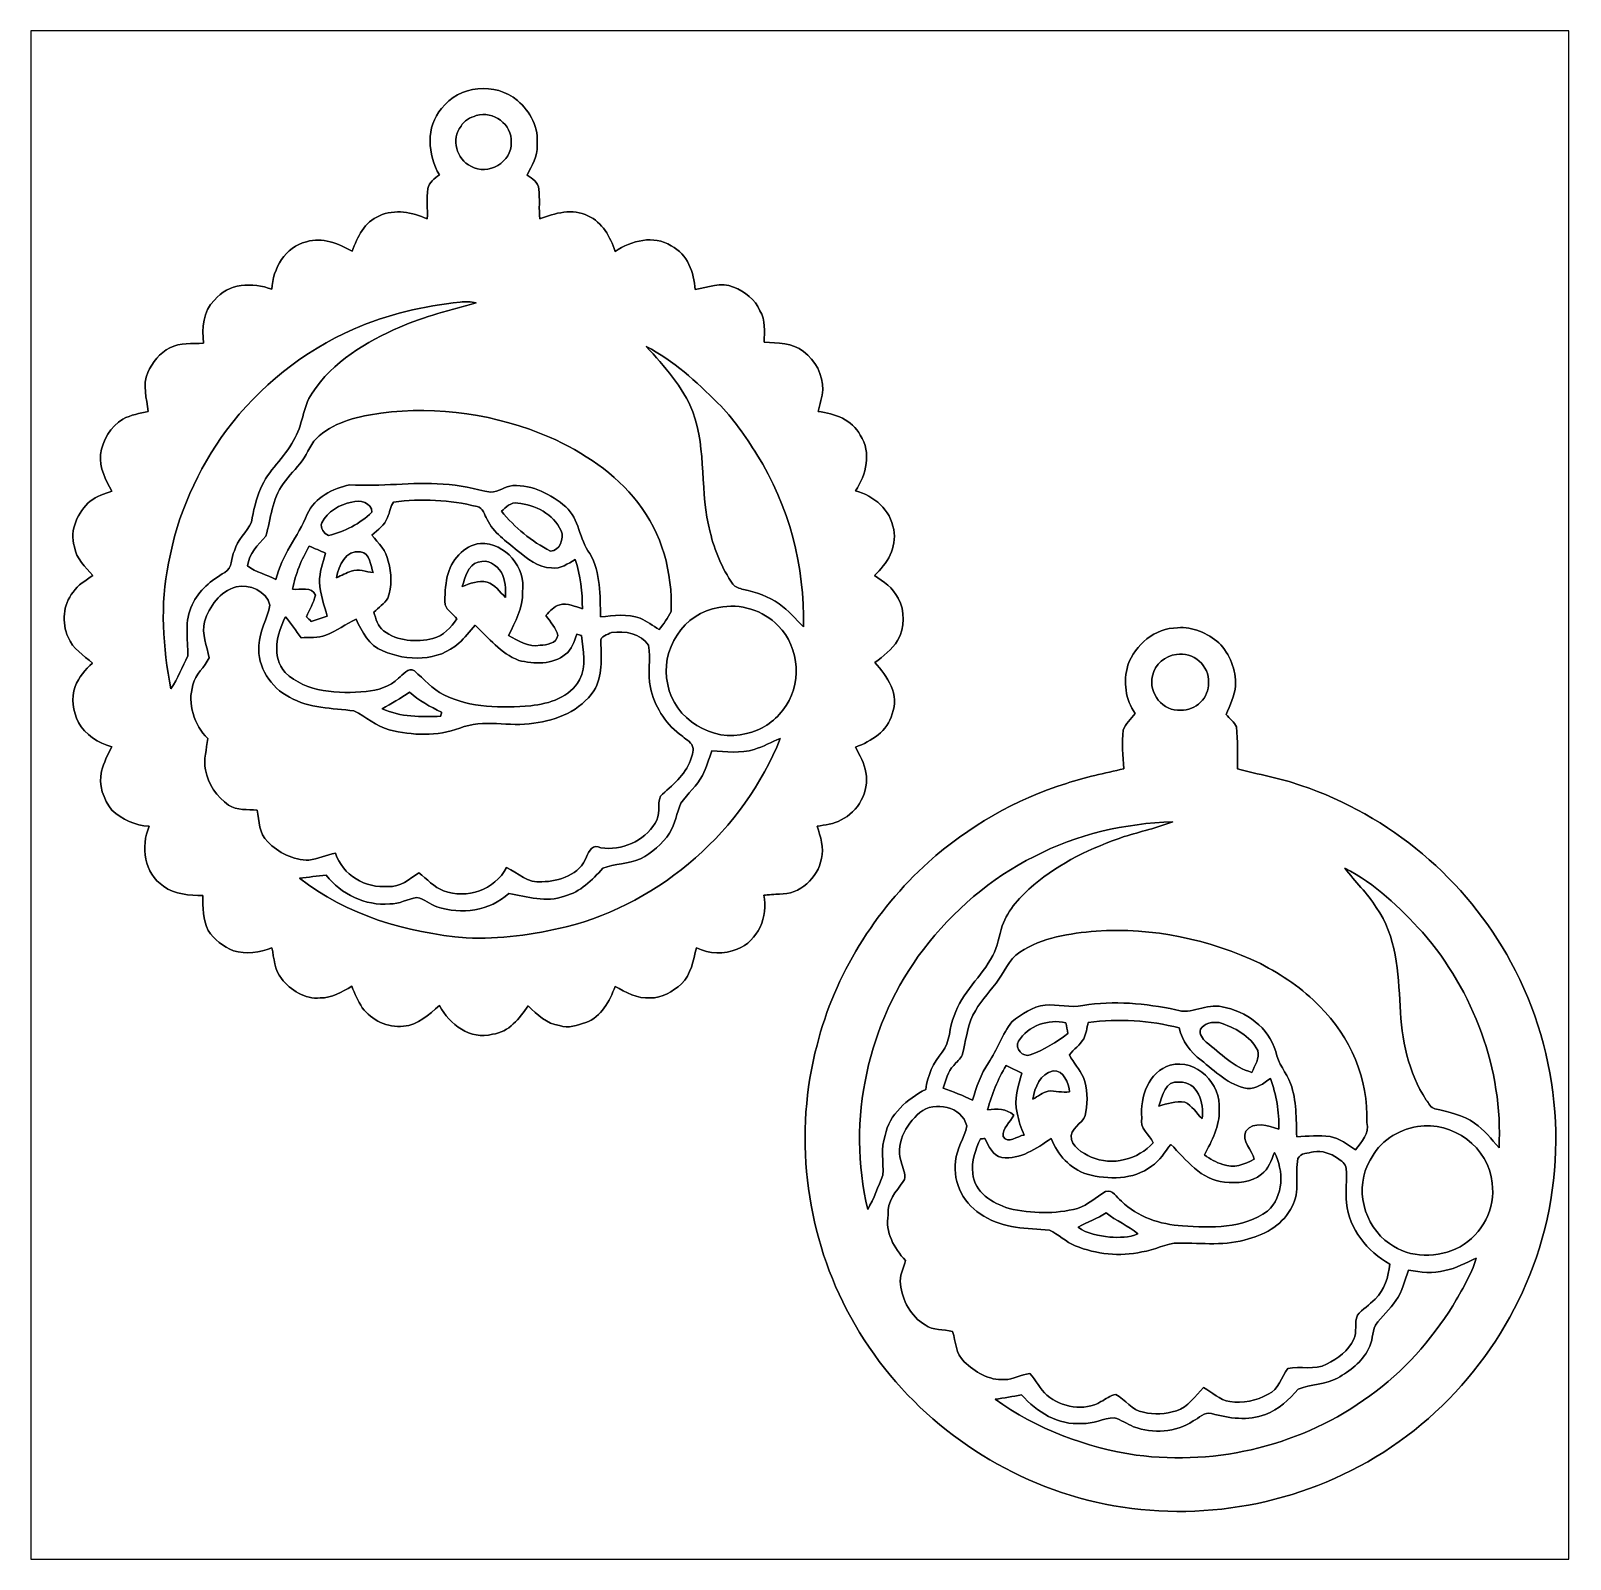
# Model space of a CAD drawing. Header units: centimetres. Extents: x -16.8 to 16.8, y -16.7 to 16.7.
import ezdxf

# ---------------------------------------------------------------- set-up
doc = ezdxf.new("R2010")
doc.units = ezdxf.units.CM
doc.header["$MEASUREMENT"] = 0
doc.layers.add('Layer 1', color=7, linetype='Continuous')

msp = doc.modelspace()

# ---------------------------------------------------------------- linework, layer by layer
at = {"layer": 'Layer 1', "color": 7}
for points, knots in [([(-16.77458, 16.66875), (-16.77458, 16.66875), (16.77458, 16.66875), (16.77458, 16.66875), (16.77458, 16.66875), (16.77458, 16.66875), (16.77458, -16.66875), (16.77458, -16.66875), (16.77458, -16.66875), (16.77458, -16.66875), (-16.77458, -16.66875), (-16.77458, -16.66875), (-16.77458, -16.66875), (-16.77458, -16.66875), (-16.77458, 16.66875), (-16.77458, 16.66875), (-16.77458, 16.66875), (-16.77458, 16.66875), (-16.77458, 16.66875), (-16.77458, 16.66875)], [0, 0, 0, 0, 0.16666667, 0.16666667, 0.16666667, 0.16666667, 0.33333333, 0.33333333, 0.33333333, 0.33333333, 0.5, 0.5, 0.5, 0.5, 0.66666667, 0.66666667, 0.66666667, 0.66666667, 1, 1, 1, 1]), ([(-7.81403, 14.97542), (-8.16504, 14.5736), (-8.11671, 13.964), (-7.8613, 13.5255), (-7.8613, 13.5255), (-7.96784, 13.44965), (-8.08602, 13.36357), (-8.11071, 13.22564), (-8.11071, 13.22564), (-8.14881, 13.00833), (-8.11177, 12.78502), (-8.12694, 12.56524), (-8.12694, 12.56524), (-8.45114, 12.71482), (-8.8332, 12.78819), (-9.17081, 12.63262), (-9.17081, 12.63262), (-9.49537, 12.50562), (-9.64812, 12.1666), (-9.76489, 11.86145), (-9.76489, 11.86145), (-10.06581, 12.03149), (-10.41471, 12.17436), (-10.76254, 12.06676), (-10.76254, 12.06676), (-11.22363, 11.95564), (-11.49738, 11.48256), (-11.51573, 11.03171), (-11.51573, 11.03171), (-11.938, 11.18376), (-12.4647, 11.16859), (-12.7702, 10.79394), (-12.7702, 10.79394), (-13.02456, 10.5477), (-13.0362, 10.18328), (-13.00868, 9.85414), (-13.00868, 9.85414), (-13.25386, 9.83509), (-13.51703, 9.87778), (-13.73999, 9.75219), (-13.73999, 9.75219), (-13.96436, 9.64565), (-14.12134, 9.43434), (-14.22471, 9.21456), (-14.22471, 9.21456), (-14.34289, 8.94468), (-14.24587, 8.64623), (-14.21165, 8.36824), (-14.21165, 8.36824), (-14.39792, 8.32132), (-14.5923, 8.29204), (-14.76375, 8.20102), (-14.76375, 8.20102), (-15.03856, 8.03663), (-15.20931, 7.73712), (-15.25376, 7.42491), (-15.25376, 7.42491), (-15.27951, 7.13528), (-15.14158, 6.87317), (-15.00505, 6.62975), (-15.00505, 6.62975), (-15.16839, 6.57154), (-15.33772, 6.51686), (-15.47848, 6.41174), (-15.47848, 6.41174), (-15.75012, 6.16832), (-15.93356, 5.78062), (-15.82314, 5.41408), (-15.82314, 5.41408), (-15.78363, 5.15691), (-15.58608, 4.97417), (-15.42133, 4.78931), (-15.42133, 4.78931), (-15.57161, 4.67607), (-15.74694, 4.58541), (-15.85207, 4.42383), (-15.85207, 4.42383), (-16.07432, 4.15325), (-16.10148, 3.75461), (-15.96108, 3.44029), (-15.96108, 3.44029), (-15.85771, 3.19299), (-15.62418, 3.04377), (-15.42662, 2.87761), (-15.42662, 2.87761), (-15.58572, 2.73544), (-15.73142, 2.57069), (-15.8055, 2.36643), (-15.8055, 2.36643), (-15.90569, 2.11138), (-15.84572, 1.82633), (-15.73636, 1.58397), (-15.73636, 1.58397), (-15.58643, 1.30986), (-15.29997, 1.137), (-15.00752, 1.04775), (-15.00752, 1.04775), (-15.09818, 0.87948), (-15.18144, 0.70697), (-15.23294, 0.52211), (-15.23294, 0.52211), (-15.29821, 0.22013), (-15.19484, -0.09384), (-15.00399, -0.32879), (-15.00399, -0.32879), (-14.78633, -0.53763), (-14.49423, -0.66252), (-14.19331, -0.68086), (-14.19331, -0.68086), (-14.37711, -1.12713), (-14.31255, -1.70886), (-13.87793, -1.98649), (-13.87793, -1.98649), (-13.63557, -2.18123), (-13.31278, -2.18334), (-13.01856, -2.19216), (-13.01856, -2.19216), (-13.02279, -2.44898), (-13.02526, -2.72168), (-12.90214, -2.95416), (-12.90214, -2.95416), (-12.7762, -3.1563), (-12.57406, -3.30659), (-12.35463, -3.39549), (-12.35463, -3.39549), (-12.07841, -3.48121), (-11.7796, -3.43182), (-11.51396, -3.33199), (-11.51396, -3.33199), (-11.46881, -3.56129), (-11.46069, -3.81459), (-11.30723, -4.00438), (-11.30723, -4.00438), (-11.10686, -4.25556), (-10.79465, -4.45946), (-10.45986, -4.42666), (-10.45986, -4.42666), (-10.20727, -4.42842), (-9.98714, -4.2926), (-9.77477, -4.17266), (-9.77477, -4.17266), (-9.70915, -4.33388), (-9.63754, -4.49333), (-9.54334, -4.64009), (-9.54334, -4.64009), (-9.33944, -4.91314), (-8.99054, -5.08353), (-8.64729, -5.04155), (-8.64729, -5.04155), (-8.32697, -5.02638), (-8.09272, -4.78508), (-7.86024, -4.59423), (-7.86024, -4.59423), (-7.63976, -5.00486), (-7.19102, -5.34917), (-6.70101, -5.21794), (-6.70101, -5.21794), (-6.34541, -5.17596), (-6.11434, -4.87045), (-5.92208, -4.60057), (-5.92208, -4.60057), (-5.73193, -4.79284), (-5.51886, -4.99181), (-5.2391, -5.02849), (-5.2391, -5.02849), (-5.04825, -5.10117), (-4.85175, -5.02038), (-4.66866, -4.96499), (-4.66866, -4.96499), (-4.32929, -4.8387), (-4.14761, -4.49721), (-4.02908, -4.17442), (-4.02908, -4.17442), (-3.79413, -4.30636), (-3.54365, -4.44465), (-3.26461, -4.42736), (-3.26461, -4.42736), (-3.00355, -4.43371), (-2.77283, -4.28166), (-2.58128, -4.1215), (-2.58128, -4.1215), (-2.36361, -3.91336), (-2.33327, -3.60751), (-2.25108, -3.33551), (-2.25108, -3.33551), (-1.97767, -3.47098), (-1.64924, -3.47521), (-1.36631, -3.36515), (-1.36631, -3.36515), (-0.91722, -3.18417), (-0.67733, -2.6483), (-0.78705, -2.18405), (-0.78705, -2.18405), (-0.70062, -2.1784), (-0.52811, -2.16676), (-0.44168, -2.16112), (-0.44168, -2.16112), (-0.00282, -2.17241), (0.39687, -1.81363), (0.47131, -1.38853), (0.47131, -1.38853), (0.53375, -1.1497), (0.45332, -0.90805), (0.37571, -0.68333), (0.37571, -0.68333), (0.55174, -0.64594), (0.74013, -0.63959), (0.89853, -0.54469), (0.89853, -0.54469), (1.27423, -0.36583), (1.518, 0.07585), (1.44145, 0.48966), (1.44145, 0.48966), (1.41393, 0.6925), (1.30175, 0.86572), (1.21497, 1.04599), (1.21497, 1.04599), (1.55963, 1.17228), (1.91805, 1.38712), (2.01224, 1.76812), (2.01224, 1.76812), (2.18581, 2.17981), (1.90676, 2.59786), (1.63654, 2.88713), (1.63654, 2.88713), (1.81998, 3.02789), (2.01295, 3.16724), (2.1336, 3.37009), (2.1336, 3.37009), (2.29094, 3.65231), (2.30046, 4.0132), (2.14312, 4.29648), (2.14312, 4.29648), (2.03518, 4.52226), (1.82174, 4.65208), (1.62631, 4.79037), (1.62631, 4.79037), (1.90853, 5.03555), (2.12125, 5.40067), (2.04752, 5.78802), (2.04752, 5.78802), (1.98296, 6.21594), (1.61854, 6.52745), (1.21567, 6.6354), (1.21567, 6.6354), (1.44992, 6.98853), (1.5681, 7.46548), (1.32009, 7.84719), (1.32009, 7.84719), (1.14406, 8.18727), (0.75882, 8.32167), (0.40111, 8.36612), (0.40111, 8.36612), (0.4378, 8.52311), (0.48754, 8.67869), (0.50447, 8.83955), (0.50447, 8.83955), (0.49883, 9.16129), (0.34643, 9.48796), (0.07796, 9.67281), (0.07796, 9.67281), (-0.15804, 9.86367), (-0.48754, 9.85837), (-0.77399, 9.87884), (-0.77399, 9.87884), (-0.77929, 10.10885), (-0.74366, 10.3572), (-0.86854, 10.56358), (-0.86854, 10.56358), (-0.97649, 10.80841), (-1.1998, 10.98162), (-1.44357, 11.07793), (-1.44357, 11.07793), (-1.71697, 11.19258), (-2.00625, 11.07581), (-2.28, 11.02431), (-2.28, 11.02431), (-2.31105, 11.39719), (-2.44722, 11.79336), (-2.80423, 11.97786), (-2.80423, 11.97786), (-3.19052, 12.22234), (-3.67242, 12.09005), (-4.02908, 11.85792), (-4.02908, 11.85792), (-4.13244, 12.17295), (-4.30495, 12.49151), (-4.62245, 12.63191), (-4.62245, 12.63191), (-4.95441, 12.80266), (-5.34353, 12.69294), (-5.67267, 12.5663), (-5.67267, 12.5663), (-5.69489, 12.78255), (-5.66773, 13.00162), (-5.69313, 13.21717), (-5.69313, 13.21717), (-5.70689, 13.36146), (-5.836, 13.44683), (-5.94395, 13.52268), (-5.94395, 13.52268), (-5.85294, 13.72905), (-5.71465, 13.92767), (-5.73193, 14.16403), (-5.73193, 14.16403), (-5.68713, 14.53974), (-5.87304, 14.91297), (-6.15985, 15.14616), (-6.15985, 15.14616), (-6.63152, 15.55785), (-7.43867, 15.4753), (-7.81403, 14.97542), (-7.81403, 14.97542), (-7.81403, 14.97542), (-7.81403, 14.97542), (-7.81403, 14.97542)], [0, 0, 0, 0, 0.0125, 0.0125, 0.0125, 0.0125, 0.025, 0.025, 0.025, 0.025, 0.0375, 0.0375, 0.0375, 0.0375, 0.05, 0.05, 0.05, 0.05, 0.0625, 0.0625, 0.0625, 0.0625, 0.075, 0.075, 0.075, 0.075, 0.0875, 0.0875, 0.0875, 0.0875, 0.1, 0.1, 0.1, 0.1, 0.1125, 0.1125, 0.1125, 0.1125, 0.125, 0.125, 0.125, 0.125, 0.1375, 0.1375, 0.1375, 0.1375, 0.15, 0.15, 0.15, 0.15, 0.1625, 0.1625, 0.1625, 0.1625, 0.175, 0.175, 0.175, 0.175, 0.1875, 0.1875, 0.1875, 0.1875, 0.2, 0.2, 0.2, 0.2, 0.2125, 0.2125, 0.2125, 0.2125, 0.225, 0.225, 0.225, 0.225, 0.2375, 0.2375, 0.2375, 0.2375, 0.25, 0.25, 0.25, 0.25, 0.2625, 0.2625, 0.2625, 0.2625, 0.275, 0.275, 0.275, 0.275, 0.2875, 0.2875, 0.2875, 0.2875, 0.3, 0.3, 0.3, 0.3, 0.3125, 0.3125, 0.3125, 0.3125, 0.325, 0.325, 0.325, 0.325, 0.3375, 0.3375, 0.3375, 0.3375, 0.35, 0.35, 0.35, 0.35, 0.3625, 0.3625, 0.3625, 0.3625, 0.375, 0.375, 0.375, 0.375, 0.3875, 0.3875, 0.3875, 0.3875, 0.4, 0.4, 0.4, 0.4, 0.4125, 0.4125, 0.4125, 0.4125, 0.425, 0.425, 0.425, 0.425, 0.4375, 0.4375, 0.4375, 0.4375, 0.45, 0.45, 0.45, 0.45, 0.4625, 0.4625, 0.4625, 0.4625, 0.475, 0.475, 0.475, 0.475, 0.4875, 0.4875, 0.4875, 0.4875, 0.5, 0.5, 0.5, 0.5, 0.5125, 0.5125, 0.5125, 0.5125, 0.525, 0.525, 0.525, 0.525, 0.5375, 0.5375, 0.5375, 0.5375, 0.55, 0.55, 0.55, 0.55, 0.5625, 0.5625, 0.5625, 0.5625, 0.575, 0.575, 0.575, 0.575, 0.5875, 0.5875, 0.5875, 0.5875, 0.6, 0.6, 0.6, 0.6, 0.6125, 0.6125, 0.6125, 0.6125, 0.625, 0.625, 0.625, 0.625, 0.6375, 0.6375, 0.6375, 0.6375, 0.65, 0.65, 0.65, 0.65, 0.6625, 0.6625, 0.6625, 0.6625, 0.675, 0.675, 0.675, 0.675, 0.6875, 0.6875, 0.6875, 0.6875, 0.7, 0.7, 0.7, 0.7, 0.7125, 0.7125, 0.7125, 0.7125, 0.725, 0.725, 0.725, 0.725, 0.7375, 0.7375, 0.7375, 0.7375, 0.75, 0.75, 0.75, 0.75, 0.7625, 0.7625, 0.7625, 0.7625, 0.775, 0.775, 0.775, 0.775, 0.7875, 0.7875, 0.7875, 0.7875, 0.8, 0.8, 0.8, 0.8, 0.8125, 0.8125, 0.8125, 0.8125, 0.825, 0.825, 0.825, 0.825, 0.8375, 0.8375, 0.8375, 0.8375, 0.85, 0.85, 0.85, 0.85, 0.8625, 0.8625, 0.8625, 0.8625, 0.875, 0.875, 0.875, 0.875, 0.8875, 0.8875, 0.8875, 0.8875, 0.9, 0.9, 0.9, 0.9, 0.9125, 0.9125, 0.9125, 0.9125, 0.925, 0.925, 0.925, 0.925, 0.9375, 0.9375, 0.9375, 0.9375, 0.95, 0.95, 0.95, 0.95, 0.9625, 0.9625, 0.9625, 0.9625, 0.975, 0.975, 0.975, 0.975, 1, 1, 1, 1]), ([(-7.05803, 14.81843), (-6.68761, 14.93167), (-6.26851, 14.62652), (-6.29708, 14.23458), (-6.29708, 14.23458), (-6.27309, 13.80561), (-6.8072, 13.49481), (-7.17233, 13.71318), (-7.17233, 13.71318), (-7.48947, 13.86346), (-7.61365, 14.30937), (-7.38964, 14.58666), (-7.38964, 14.58666), (-7.32614, 14.71542), (-7.18573, 14.77539), (-7.05803, 14.81843)], [0, 0, 0, 0, 0.2, 0.2, 0.2, 0.2, 0.4, 0.4, 0.4, 0.4, 0.6, 0.6, 0.6, 0.6, 1, 1, 1, 1]), ([(-7.40904, 10.74914), (-7.29156, 10.76254), (-7.17268, 10.75796), (-7.05626, 10.73785), (-7.05626, 10.73785), (-7.61471, 10.57063), (-8.18868, 10.44716), (-8.72137, 10.20445), (-8.72137, 10.20445), (-9.45727, 9.88871), (-10.19351, 9.45339), (-10.6359, 8.76547), (-10.6359, 8.76547), (-10.85462, 8.45714), (-10.83451, 8.04757), (-11.04547, 7.73536), (-11.04547, 7.73536), (-11.23915, 7.35295), (-11.6018, 7.08378), (-11.76126, 6.68126), (-11.76126, 6.68126), (-11.86639, 6.44913), (-11.91613, 6.19866), (-11.96164, 5.94995), (-11.96164, 5.94995), (-12.06218, 5.72946), (-12.27138, 5.56789), (-12.33452, 5.32694), (-12.33452, 5.32694), (-12.40437, 5.17349), (-12.37474, 4.94559), (-12.54196, 4.85316), (-12.54196, 4.85316), (-12.83582, 4.68595), (-13.1124, 4.46334), (-13.25104, 4.14655), (-13.25104, 4.14655), (-13.43625, 3.80577), (-13.34064, 3.40148), (-13.35229, 3.03424), (-13.35229, 3.03424), (-13.46764, 2.79294), (-13.56854, 2.54035), (-13.71776, 2.31669), (-13.71776, 2.31669), (-13.8938, 3.21733), (-13.95871, 4.15466), (-13.76751, 5.05778), (-13.76751, 5.05778), (-13.58512, 6.10623), (-13.13356, 7.09965), (-12.50703, 7.95655), (-12.50703, 7.95655), (-11.78948, 8.91081), (-10.8264, 9.67811), (-9.73561, 10.16282), (-9.73561, 10.16282), (-8.99901, 10.48597), (-8.20667, 10.66518), (-7.40904, 10.74914)], [0, 0, 0, 0, 0.0625, 0.0625, 0.0625, 0.0625, 0.125, 0.125, 0.125, 0.125, 0.1875, 0.1875, 0.1875, 0.1875, 0.25, 0.25, 0.25, 0.25, 0.3125, 0.3125, 0.3125, 0.3125, 0.375, 0.375, 0.375, 0.375, 0.4375, 0.4375, 0.4375, 0.4375, 0.5, 0.5, 0.5, 0.5, 0.5625, 0.5625, 0.5625, 0.5625, 0.625, 0.625, 0.625, 0.625, 0.6875, 0.6875, 0.6875, 0.6875, 0.75, 0.75, 0.75, 0.75, 0.8125, 0.8125, 0.8125, 0.8125, 0.875, 0.875, 0.875, 0.875, 1, 1, 1, 1]), ([(-3.34857, 9.78464), (-2.75378, 9.47632), (-2.25813, 9.01806), (-1.78858, 8.54781), (-1.78858, 8.54781), (-1.45203, 8.2169), (-1.18816, 7.82214), (-0.93557, 7.42562), (-0.93557, 7.42562), (-0.23178, 6.31014), (0.10689, 4.98228), (0.08326, 3.66712), (0.08326, 3.66712), (-0.09596, 3.83328), (-0.24941, 4.02872), (-0.45261, 4.16736), (-0.45261, 4.16736), (-0.68263, 4.33246), (-0.95391, 4.42913), (-1.22978, 4.48416), (-1.22978, 4.48416), (-1.31304, 4.5085), (-1.41252, 4.52438), (-1.46438, 4.60163), (-1.46438, 4.60163), (-1.6958, 4.94453), (-1.85879, 5.33153), (-1.95474, 5.73299), (-1.95474, 5.73299), (-2.19181, 6.58954), (-2.02318, 7.51346), (-2.33398, 8.35484), (-2.33398, 8.35484), (-2.54635, 8.91081), (-2.95945, 9.34826), (-3.34857, 9.78464)], [0, 0, 0, 0, 0.1, 0.1, 0.1, 0.1, 0.2, 0.2, 0.2, 0.2, 0.3, 0.3, 0.3, 0.3, 0.4, 0.4, 0.4, 0.4, 0.5, 0.5, 0.5, 0.5, 0.6, 0.6, 0.6, 0.6, 0.7, 0.7, 0.7, 0.7, 0.8, 0.8, 0.8, 0.8, 1, 1, 1, 1]), ([(-9.13941, 8.32979), (-7.89376, 8.49383), (-6.61176, 8.29627), (-5.45783, 7.80697), (-5.45783, 7.80697), (-4.72652, 7.4743), (-4.02696, 7.02381), (-3.5366, 6.37646), (-3.5366, 6.37646), (-3.00249, 5.71571), (-2.77319, 4.84576), (-2.80882, 4.00544), (-2.80882, 4.00544), (-2.8762, 3.86256), (-2.97109, 3.73204), (-3.06776, 3.6068), (-3.06776, 3.6068), (-3.20428, 3.69182), (-3.33199, 3.79201), (-3.48051, 3.85551), (-3.48051, 3.85551), (-3.75849, 3.96064), (-4.05906, 3.91089), (-4.34658, 3.88373), (-4.34658, 3.88373), (-4.35716, 4.34622), (-4.3374, 4.85175), (-4.58047, 5.26591), (-4.58047, 5.26591), (-4.81824, 5.57636), (-4.80413, 6.01839), (-5.10611, 6.28791), (-5.10611, 6.28791), (-5.42749, 6.55496), (-5.8293, 6.77333), (-6.25969, 6.74864), (-6.25969, 6.74864), (-6.42938, 6.73312), (-6.57049, 6.60612), (-6.74123, 6.60647), (-6.74123, 6.60647), (-7.08695, 6.66503), (-7.42668, 6.76875), (-7.77946, 6.78251), (-7.77946, 6.78251), (-8.45926, 6.83472), (-9.13624, 6.71795), (-9.81569, 6.76698), (-9.81569, 6.76698), (-10.19034, 6.6862), (-10.57416, 6.49252), (-10.74279, 6.1274), (-10.74279, 6.1274), (-10.94317, 5.63704), (-11.30935, 5.2264), (-11.42683, 4.70006), (-11.42683, 4.70006), (-11.63073, 4.80131), (-11.86321, 4.85951), (-12.0456, 4.99745), (-12.0456, 4.99745), (-12.0209, 5.2638), (-11.8177, 5.45853), (-11.64661, 5.64339), (-11.64661, 5.64339), (-11.53336, 6.02439), (-11.51714, 6.45936), (-11.26596, 6.7878), (-11.26596, 6.7878), (-11.14743, 6.96912), (-10.9855, 7.11553), (-10.85321, 7.28592), (-10.85321, 7.28592), (-10.73079, 7.46936), (-10.65742, 7.69091), (-10.48314, 7.83555), (-10.48314, 7.83555), (-10.10991, 8.15587), (-9.61178, 8.25782), (-9.13941, 8.32979)], [0, 0, 0, 0, 0.04761905, 0.04761905, 0.04761905, 0.04761905, 0.0952381, 0.0952381, 0.0952381, 0.0952381, 0.14285714, 0.14285714, 0.14285714, 0.14285714, 0.19047619, 0.19047619, 0.19047619, 0.19047619, 0.23809524, 0.23809524, 0.23809524, 0.23809524, 0.28571429, 0.28571429, 0.28571429, 0.28571429, 0.33333333, 0.33333333, 0.33333333, 0.33333333, 0.38095238, 0.38095238, 0.38095238, 0.38095238, 0.42857143, 0.42857143, 0.42857143, 0.42857143, 0.47619048, 0.47619048, 0.47619048, 0.47619048, 0.52380952, 0.52380952, 0.52380952, 0.52380952, 0.57142857, 0.57142857, 0.57142857, 0.57142857, 0.61904762, 0.61904762, 0.61904762, 0.61904762, 0.66666667, 0.66666667, 0.66666667, 0.66666667, 0.71428571, 0.71428571, 0.71428571, 0.71428571, 0.76190476, 0.76190476, 0.76190476, 0.76190476, 0.80952381, 0.80952381, 0.80952381, 0.80952381, 0.85714286, 0.85714286, 0.85714286, 0.85714286, 0.9047619, 0.9047619, 0.9047619, 0.9047619, 1, 1, 1, 1]), ([(-9.77406, 6.38704), (-9.61108, 6.44878), (-9.32921, 6.37646), (-9.33344, 6.1662), (-9.33344, 6.1662), (-9.59767, 5.91996), (-9.92611, 5.73581), (-10.28136, 5.66173), (-10.28136, 5.66173), (-10.38366, 5.70689), (-10.46762, 5.81801), (-10.42776, 5.93972), (-10.42776, 5.93972), (-10.29864, 6.18419), (-10.04147, 6.34189), (-9.77406, 6.38704)], [0, 0, 0, 0, 0.2, 0.2, 0.2, 0.2, 0.4, 0.4, 0.4, 0.4, 0.6, 0.6, 0.6, 0.6, 1, 1, 1, 1]), ([(-8.86072, 6.39057), (-8.25606, 6.46924), (-7.6327, 6.44243), (-7.04144, 6.29073), (-7.04144, 6.29073), (-6.90774, 6.26357), (-6.87529, 6.11188), (-6.82237, 6.00922), (-6.82237, 6.00922), (-6.67949, 5.71959), (-6.40468, 5.5372), (-6.16514, 5.33506), (-6.16514, 5.33506), (-5.9436, 5.16819), (-5.71465, 4.94736), (-5.41408, 4.95759), (-5.41408, 4.95759), (-5.21476, 4.91349), (-5.06201, 5.05566), (-4.89691, 5.13327), (-4.89691, 5.13327), (-4.7819, 4.78861), (-4.74486, 4.42524), (-4.74063, 4.06329), (-4.74063, 4.06329), (-4.90255, 4.10175), (-5.06695, 4.20511), (-5.23663, 4.14761), (-5.23663, 4.14761), (-5.3654, 4.11445), (-5.455, 4.01214), (-5.5372, 3.91478), (-5.5372, 3.91478), (-5.44724, 3.77261), (-5.30931, 3.64772), (-5.27826, 3.47698), (-5.27826, 3.47698), (-5.30789, 3.30729), (-5.52415, 3.27096), (-5.66279, 3.26496), (-5.66279, 3.26496), (-5.91855, 3.21416), (-6.13904, 3.36479), (-6.35318, 3.47627), (-6.35318, 3.47627), (-6.20713, 3.77684), (-6.03356, 4.07846), (-6.04696, 4.42701), (-6.04696, 4.42701), (-5.96724, 4.9597), (-6.42373, 5.50757), (-6.96807, 5.48675), (-6.96807, 5.48675), (-7.3406, 5.44442), (-7.60942, 5.11351), (-7.68879, 4.76462), (-7.68879, 4.76462), (-7.73148, 4.56283), (-7.75018, 4.35504), (-7.73818, 4.14867), (-7.73818, 4.14867), (-7.69338, 4.01955), (-7.56038, 3.94653), (-7.47889, 3.8414), (-7.47889, 3.8414), (-7.6133, 3.65866), (-7.77028, 3.46851), (-8.00135, 3.41348), (-8.00135, 3.41348), (-8.36295, 3.33128), (-8.77746, 3.3461), (-9.08085, 3.58316), (-9.08085, 3.58316), (-9.21068, 3.677), (-9.24489, 3.84598), (-9.2904, 3.98851), (-9.2904, 3.98851), (-9.19057, 4.08975), (-9.05933, 4.16666), (-8.98772, 4.2926), (-8.98772, 4.2926), (-8.89741, 4.55189), (-8.89882, 4.83623), (-8.97784, 5.0987), (-8.97784, 5.0987), (-9.01453, 5.32836), (-9.19339, 5.49099), (-9.33309, 5.66385), (-9.33309, 5.66385), (-9.20891, 5.78379), (-9.05122, 5.88398), (-8.99442, 6.05578), (-8.99442, 6.05578), (-8.94009, 6.16373), (-8.93163, 6.29144), (-8.86072, 6.39057)], [0, 0, 0, 0, 0.04, 0.04, 0.04, 0.04, 0.08, 0.08, 0.08, 0.08, 0.12, 0.12, 0.12, 0.12, 0.16, 0.16, 0.16, 0.16, 0.2, 0.2, 0.2, 0.2, 0.24, 0.24, 0.24, 0.24, 0.28, 0.28, 0.28, 0.28, 0.32, 0.32, 0.32, 0.32, 0.36, 0.36, 0.36, 0.36, 0.4, 0.4, 0.4, 0.4, 0.44, 0.44, 0.44, 0.44, 0.48, 0.48, 0.48, 0.48, 0.52, 0.52, 0.52, 0.52, 0.56, 0.56, 0.56, 0.56, 0.6, 0.6, 0.6, 0.6, 0.64, 0.64, 0.64, 0.64, 0.68, 0.68, 0.68, 0.68, 0.72, 0.72, 0.72, 0.72, 0.76, 0.76, 0.76, 0.76, 0.8, 0.8, 0.8, 0.8, 0.84, 0.84, 0.84, 0.84, 0.88, 0.88, 0.88, 0.88, 0.92, 0.92, 0.92, 0.92, 1, 1, 1, 1]), ([(-6.51051, 6.19054), (-6.4068, 6.27451), (-6.30767, 6.39304), (-6.15386, 6.36693), (-6.15386, 6.36693), (-5.7718, 6.33236), (-5.37245, 6.12458), (-5.20418, 5.76509), (-5.20418, 5.76509), (-5.13927, 5.59576), (-5.23522, 5.31989), (-5.43948, 5.3213), (-5.43948, 5.3213), (-5.85505, 5.52344), (-6.21206, 5.84024), (-6.51051, 6.19054)], [0, 0, 0, 0, 0.2, 0.2, 0.2, 0.2, 0.4, 0.4, 0.4, 0.4, 0.6, 0.6, 0.6, 0.6, 1, 1, 1, 1]), ([(-10.70328, 5.4296), (-10.58298, 5.38021), (-10.46374, 5.328), (-10.34556, 5.27262), (-10.34556, 5.27262), (-10.40765, 5.0673), (-10.47503, 4.85916), (-10.48032, 4.64256), (-10.48032, 4.64256), (-10.46268, 4.38644), (-10.37802, 4.14232), (-10.3064, 3.89749), (-10.3064, 3.89749), (-10.42247, 3.85868), (-10.53888, 3.82058), (-10.65636, 3.78566), (-10.65636, 3.78566), (-10.68987, 3.81847), (-10.72339, 3.85057), (-10.7569, 3.88267), (-10.7569, 3.88267), (-10.70681, 4.04495), (-10.5978, 4.18747), (-10.56781, 4.35539), (-10.56781, 4.35539), (-10.64154, 4.55401), (-10.89695, 4.46969), (-11.06276, 4.48769), (-11.06276, 4.48769), (-11.00843, 4.82247), (-10.8645, 5.13468), (-10.70328, 5.4296)], [0, 0, 0, 0, 0.11111111, 0.11111111, 0.11111111, 0.11111111, 0.22222222, 0.22222222, 0.22222222, 0.22222222, 0.33333333, 0.33333333, 0.33333333, 0.33333333, 0.44444444, 0.44444444, 0.44444444, 0.44444444, 0.55555556, 0.55555556, 0.55555556, 0.55555556, 0.66666667, 0.66666667, 0.66666667, 0.66666667, 0.77777778, 0.77777778, 0.77777778, 0.77777778, 1, 1, 1, 1]), ([(-10.10356, 4.73992), (-10.05981, 5.00556), (-9.90953, 5.35023), (-9.58144, 5.30578), (-9.58144, 5.30578), (-9.37189, 5.27438), (-9.36696, 5.00204), (-9.30275, 4.84999), (-9.30275, 4.84999), (-9.4615, 4.86798), (-9.62589, 4.93748), (-9.78429, 4.88068), (-9.78429, 4.88068), (-9.89542, 4.84505), (-9.99737, 4.78719), (-10.10356, 4.73992)], [0, 0, 0, 0, 0.2, 0.2, 0.2, 0.2, 0.4, 0.4, 0.4, 0.4, 0.6, 0.6, 0.6, 0.6, 1, 1, 1, 1]), ([(-7.01569, 5.07753), (-6.81038, 5.15373), (-6.61247, 5.01826), (-6.5084, 4.85175), (-6.5084, 4.85175), (-6.41456, 4.68806), (-6.42161, 4.49368), (-6.41773, 4.31094), (-6.41773, 4.31094), (-6.54826, 4.4263), (-6.6481, 4.59352), (-6.82166, 4.64573), (-6.82166, 4.64573), (-7.01005, 4.68489), (-7.19102, 4.61045), (-7.36494, 4.54978), (-7.36494, 4.54978), (-7.29368, 4.74486), (-7.24676, 5.01897), (-7.01569, 5.07753)], [0, 0, 0, 0, 0.16666667, 0.16666667, 0.16666667, 0.16666667, 0.33333333, 0.33333333, 0.33333333, 0.33333333, 0.5, 0.5, 0.5, 0.5, 0.66666667, 0.66666667, 0.66666667, 0.66666667, 1, 1, 1, 1]), ([(-12.29642, 4.53919), (-12.00185, 4.61186), (-11.63849, 4.44641), (-11.55735, 4.14055), (-11.55735, 4.14055), (-11.60745, 3.8414), (-11.7983, 3.57364), (-11.79724, 3.26214), (-11.79724, 3.26214), (-11.84381, 2.79576), (-11.53689, 2.34174), (-11.13049, 2.1336), (-11.13049, 2.1336), (-10.70645, 1.88771), (-10.19739, 1.89406), (-9.72608, 1.8348), (-9.72608, 1.8348), (-9.46256, 1.71168), (-9.23925, 1.50036), (-8.95385, 1.42205), (-8.95385, 1.42205), (-8.45185, 1.29681), (-7.90857, 1.27529), (-7.41751, 1.45803), (-7.41751, 1.45803), (-6.89963, 1.66723), (-6.33836, 1.47602), (-5.80355, 1.56669), (-5.80355, 1.56669), (-5.30437, 1.62878), (-4.77979, 1.83586), (-4.49545, 2.27295), (-4.49545, 2.27295), (-4.29154, 2.59186), (-4.33176, 2.97639), (-4.33952, 3.33657), (-4.33952, 3.33657), (-4.35469, 3.4671), (-4.197, 3.50308), (-4.10422, 3.54154), (-4.10422, 3.54154), (-3.81494, 3.58704), (-3.47133, 3.52178), (-3.29741, 3.26531), (-3.29741, 3.26531), (-3.24944, 2.96298), (-3.32634, 2.65007), (-3.25755, 2.34738), (-3.25755, 2.34738), (-3.17324, 1.94945), (-2.95381, 1.57304), (-2.62326, 1.33032), (-2.62326, 1.33032), (-2.53541, 1.25342), (-2.42888, 1.19309), (-2.35656, 1.09961), (-2.35656, 1.09961), (-2.29023, 0.99519), (-2.34774, 0.86748), (-2.38372, 0.76235), (-2.38372, 0.76235), (-2.50331, 0.42827), (-2.79153, 0.20673), (-3.042, -0.02575), (-3.042, -0.02575), (-3.11573, -0.21449), (-3.02613, -0.44415), (-3.15842, -0.6156), (-3.15842, -0.6156), (-3.40043, -1.00753), (-3.88691, -1.22132), (-4.33881, -1.15111), (-4.33881, -1.15111), (-4.51767, -1.06221), (-4.5974, -1.22061), (-4.65384, -1.34726), (-4.65384, -1.34726), (-4.79249, -1.73673), (-5.24792, -1.88842), (-5.62645, -1.89195), (-5.62645, -1.89195), (-5.92984, -1.93957), (-6.14327, -1.69263), (-6.39974, -1.58362), (-6.39974, -1.58362), (-6.65092, -2.07292), (-7.26652, -2.27259), (-7.77028, -2.09374), (-7.77028, -2.09374), (-7.97913, -2.00695), (-8.1347, -1.83374), (-8.30862, -1.69474), (-8.30862, -1.69474), (-8.51288, -1.83233), (-8.71185, -2.01895), (-8.97925, -1.99249), (-8.97925, -1.99249), (-9.47208, -2.04893), (-9.97303, -1.74237), (-10.12931, -1.26894), (-10.12931, -1.26894), (-10.3251, -1.30704), (-10.5096, -1.39312), (-10.70786, -1.41852), (-10.70786, -1.41852), (-11.04477, -1.42522), (-11.37567, -1.25906), (-11.60674, -1.02235), (-11.60674, -1.02235), (-11.79865, -0.84243), (-11.78842, -0.56868), (-11.83675, -0.32985), (-11.83675, -0.32985), (-12.04736, -0.31186), (-12.27455, -0.34396), (-12.45976, -0.21872), (-12.45976, -0.21872), (-12.71023, -0.03669), (-12.91519, 0.2346), (-12.96035, 0.54681), (-12.96035, 0.54681), (-13.01503, 0.77399), (-12.9353, 1.00295), (-12.91484, 1.22873), (-12.91484, 1.22873), (-13.21153, 1.53458), (-13.36358, 1.98755), (-13.23763, 2.40383), (-13.23763, 2.40383), (-13.19318, 2.63807), (-12.97764, 2.78271), (-12.8838, 2.99332), (-12.8838, 2.99332), (-12.9353, 3.25049), (-13.05207, 3.5119), (-12.98399, 3.77966), (-12.98399, 3.77966), (-12.87886, 4.11409), (-12.65167, 4.44183), (-12.29642, 4.53919)], [0, 0, 0, 0, 0.02777778, 0.02777778, 0.02777778, 0.02777778, 0.05555556, 0.05555556, 0.05555556, 0.05555556, 0.08333333, 0.08333333, 0.08333333, 0.08333333, 0.11111111, 0.11111111, 0.11111111, 0.11111111, 0.13888889, 0.13888889, 0.13888889, 0.13888889, 0.16666667, 0.16666667, 0.16666667, 0.16666667, 0.19444444, 0.19444444, 0.19444444, 0.19444444, 0.22222222, 0.22222222, 0.22222222, 0.22222222, 0.25, 0.25, 0.25, 0.25, 0.27777778, 0.27777778, 0.27777778, 0.27777778, 0.30555556, 0.30555556, 0.30555556, 0.30555556, 0.33333333, 0.33333333, 0.33333333, 0.33333333, 0.36111111, 0.36111111, 0.36111111, 0.36111111, 0.38888889, 0.38888889, 0.38888889, 0.38888889, 0.41666667, 0.41666667, 0.41666667, 0.41666667, 0.44444444, 0.44444444, 0.44444444, 0.44444444, 0.47222222, 0.47222222, 0.47222222, 0.47222222, 0.5, 0.5, 0.5, 0.5, 0.52777778, 0.52777778, 0.52777778, 0.52777778, 0.55555556, 0.55555556, 0.55555556, 0.55555556, 0.58333333, 0.58333333, 0.58333333, 0.58333333, 0.61111111, 0.61111111, 0.61111111, 0.61111111, 0.63888889, 0.63888889, 0.63888889, 0.63888889, 0.66666667, 0.66666667, 0.66666667, 0.66666667, 0.69444444, 0.69444444, 0.69444444, 0.69444444, 0.72222222, 0.72222222, 0.72222222, 0.72222222, 0.75, 0.75, 0.75, 0.75, 0.77777778, 0.77777778, 0.77777778, 0.77777778, 0.80555556, 0.80555556, 0.80555556, 0.80555556, 0.83333333, 0.83333333, 0.83333333, 0.83333333, 0.86111111, 0.86111111, 0.86111111, 0.86111111, 0.88888889, 0.88888889, 0.88888889, 0.88888889, 0.91666667, 0.91666667, 0.91666667, 0.91666667, 0.94444444, 0.94444444, 0.94444444, 0.94444444, 1, 1, 1, 1]), ([(-1.76601, 4.09152), (-1.29928, 4.18394), (-0.80186, 4.03331), (-0.47237, 3.69041), (-0.47237, 3.69041), (0.0067, 3.21839), (0.05715, 2.37384), (-0.37112, 1.85173), (-0.37112, 1.85173), (-0.56092, 1.59314), (-0.84914, 1.40899), (-1.1617, 1.3402), (-1.1617, 1.3402), (-1.89759, 1.13665), (-2.74708, 1.657), (-2.88219, 2.413), (-2.88219, 2.413), (-3.06246, 3.15278), (-2.52307, 3.98357), (-1.76601, 4.09152)], [0, 0, 0, 0, 0.16666667, 0.16666667, 0.16666667, 0.16666667, 0.33333333, 0.33333333, 0.33333333, 0.33333333, 0.5, 0.5, 0.5, 0.5, 0.66666667, 0.66666667, 0.66666667, 0.66666667, 1, 1, 1, 1]), ([(-11.21974, 3.88938), (-11.0938, 3.74544), (-10.99467, 3.58069), (-10.8772, 3.42935), (-10.8772, 3.42935), (-10.69834, 3.44593), (-10.50819, 3.41771), (-10.33745, 3.4865), (-10.33745, 3.4865), (-10.10391, 3.5747), (-9.90388, 3.72957), (-9.68022, 3.83752), (-9.68022, 3.83752), (-9.54934, 3.56129), (-9.40541, 3.25755), (-9.09532, 3.14501), (-9.09532, 3.14501), (-8.57391, 2.91289), (-7.8807, 2.90654), (-7.43938, 3.31258), (-7.43938, 3.31258), (-7.30426, 3.42794), (-7.19631, 3.57011), (-7.08201, 3.70487), (-7.08201, 3.70487), (-6.78674, 3.42583), (-6.52145, 3.08716), (-6.13093, 2.93688), (-6.13093, 2.93688), (-5.7979, 2.85115), (-5.39291, 2.84127), (-5.1121, 3.06881), (-5.1121, 3.06881), (-4.97029, 3.17535), (-4.91949, 3.34857), (-4.86586, 3.50802), (-4.86586, 3.50802), (-4.83164, 3.49779), (-4.79707, 3.48756), (-4.7625, 3.47663), (-4.7625, 3.47663), (-4.73604, 3.15948), (-4.64009, 2.80741), (-4.80589, 2.51143), (-4.80589, 2.51143), (-5.00627, 2.12972), (-5.46806, 1.99143), (-5.86846, 1.94804), (-5.86846, 1.94804), (-6.50134, 1.89724), (-7.18326, 1.89265), (-7.76464, 2.18546), (-7.76464, 2.18546), (-8.01793, 2.30717), (-8.19679, 2.52836), (-8.40564, 2.70722), (-8.40564, 2.70722), (-8.54181, 2.79859), (-8.65646, 2.61126), (-8.7563, 2.54706), (-8.7563, 2.54706), (-8.94292, 2.36291), (-9.20362, 2.28106), (-9.46009, 2.26025), (-9.46009, 2.26025), (-10.06299, 2.20274), (-10.76184, 2.23061), (-11.22715, 2.67229), (-11.22715, 2.67229), (-11.53054, 3.02331), (-11.40707, 3.51508), (-11.21974, 3.88938)], [0, 0, 0, 0, 0.05263158, 0.05263158, 0.05263158, 0.05263158, 0.10526316, 0.10526316, 0.10526316, 0.10526316, 0.15789474, 0.15789474, 0.15789474, 0.15789474, 0.21052632, 0.21052632, 0.21052632, 0.21052632, 0.26315789, 0.26315789, 0.26315789, 0.26315789, 0.31578947, 0.31578947, 0.31578947, 0.31578947, 0.36842105, 0.36842105, 0.36842105, 0.36842105, 0.42105263, 0.42105263, 0.42105263, 0.42105263, 0.47368421, 0.47368421, 0.47368421, 0.47368421, 0.52631579, 0.52631579, 0.52631579, 0.52631579, 0.57894737, 0.57894737, 0.57894737, 0.57894737, 0.63157895, 0.63157895, 0.63157895, 0.63157895, 0.68421053, 0.68421053, 0.68421053, 0.68421053, 0.73684211, 0.73684211, 0.73684211, 0.73684211, 0.78947368, 0.78947368, 0.78947368, 0.78947368, 0.84210526, 0.84210526, 0.84210526, 0.84210526, 0.89473684, 0.89473684, 0.89473684, 0.89473684, 1, 1, 1, 1]), ([(7.15398, 2.82857), (7.05556, 2.47368), (7.10212, 2.08174), (7.31273, 1.77624), (7.31273, 1.77624), (7.22101, 1.66088), (7.10777, 1.5561), (7.05238, 1.41746), (7.05238, 1.41746), (7.02028, 1.13736), (7.04815, 0.85337), (7.06896, 0.57256), (7.06896, 0.57256), (6.65021, 0.46849), (6.22406, 0.39441), (5.81519, 0.25365), (5.81519, 0.25365), (4.70147, -0.09031), (3.67524, -0.69286), (2.80388, -1.46332), (2.80388, -1.46332), (1.63583, -2.52448), (0.76271, -3.92007), (0.37536, -5.4543), (0.37536, -5.4543), (-0.12912, -7.36741), (0.10583, -9.46785), (1.02129, -11.22186), (1.02129, -11.22186), (1.95545, -13.03726), (3.60715, -14.4586), (5.52485, -15.14898), (5.52485, -15.14898), (7.49794, -15.86547), (9.74831, -15.76599), (11.66107, -14.90804), (11.66107, -14.90804), (13.65038, -14.03491), (15.24952, -12.31829), (15.99353, -10.27889), (15.99353, -10.27889), (16.80457, -8.13717), (16.60631, -5.6515), (15.51199, -3.64561), (15.51199, -3.64561), (14.53938, -1.84679), (12.86898, -0.43886), (10.92941, 0.2099), (10.92941, 0.2099), (10.47962, 0.3743), (10.00407, 0.44485), (9.54405, 0.57079), (9.54405, 0.57079), (9.54299, 0.87559), (9.55463, 1.18145), (9.52465, 1.48484), (9.52465, 1.48484), (9.4742, 1.59279), (9.37472, 1.66793), (9.29852, 1.75648), (9.29852, 1.75648), (9.3853, 1.95792), (9.48443, 2.16076), (9.50454, 2.38266), (9.50454, 2.38266), (9.51406, 2.72627), (9.38565, 3.07622), (9.13977, 3.31893), (9.13977, 3.31893), (8.89388, 3.5306), (8.56968, 3.67947), (8.23912, 3.64702), (8.23912, 3.64702), (7.74982, 3.64137), (7.31132, 3.2826), (7.15398, 2.82857)], [0, 0, 0, 0, 0.05, 0.05, 0.05, 0.05, 0.1, 0.1, 0.1, 0.1, 0.15, 0.15, 0.15, 0.15, 0.2, 0.2, 0.2, 0.2, 0.25, 0.25, 0.25, 0.25, 0.3, 0.3, 0.3, 0.3, 0.35, 0.35, 0.35, 0.35, 0.4, 0.4, 0.4, 0.4, 0.45, 0.45, 0.45, 0.45, 0.5, 0.5, 0.5, 0.5, 0.55, 0.55, 0.55, 0.55, 0.6, 0.6, 0.6, 0.6, 0.65, 0.65, 0.65, 0.65, 0.7, 0.7, 0.7, 0.7, 0.75, 0.75, 0.75, 0.75, 0.8, 0.8, 0.8, 0.8, 0.85, 0.85, 0.85, 0.85, 0.9, 0.9, 0.9, 0.9, 1, 1, 1, 1]), ([(8.21655, 3.06529), (8.57074, 3.13055), (8.94856, 2.81764), (8.91187, 2.45181), (8.91187, 2.45181), (8.9408, 2.12478), (8.62683, 1.83515), (8.30686, 1.85032), (8.30686, 1.85032), (7.92409, 1.80834), (7.59284, 2.23167), (7.6962, 2.59927), (7.6962, 2.59927), (7.73712, 2.85433), (7.9696, 3.03389), (8.21655, 3.06529)], [0, 0, 0, 0, 0.2, 0.2, 0.2, 0.2, 0.4, 0.4, 0.4, 0.4, 0.6, 0.6, 0.6, 0.6, 1, 1, 1, 1]), ([(-9.11013, 1.88172), (-8.9087, 1.99566), (-8.70832, 2.11208), (-8.515, 2.23979), (-8.515, 2.23979), (-8.30157, 2.06516), (-8.06626, 1.92017), (-7.81473, 1.80763), (-7.81473, 1.80763), (-7.81861, 1.78541), (-7.82638, 1.74131), (-7.83061, 1.71909), (-7.83061, 1.71909), (-8.26241, 1.69721), (-8.70973, 1.69757), (-9.11013, 1.88172)], [0, 0, 0, 0, 0.2, 0.2, 0.2, 0.2, 0.4, 0.4, 0.4, 0.4, 0.6, 0.6, 0.6, 0.6, 1, 1, 1, 1]), ([(-0.99413, 0.99448), (-0.79622, 1.05128), (-0.61983, 1.16134), (-0.42721, 1.23155), (-0.42721, 1.23155), (-1.21885, -0.76941), (-3.0099, -2.34244), (-5.09446, -2.87655), (-5.09446, -2.87655), (-5.80919, -3.04377), (-6.54438, -3.15454), (-7.28028, -3.11503), (-7.28028, -3.11503), (-8.57285, -3.00849), (-9.88378, -2.62079), (-10.916, -1.81328), (-10.916, -1.81328), (-10.72198, -1.79105), (-10.52724, -1.7713), (-10.33286, -1.74978), (-10.33286, -1.74978), (-10.00337, -2.16288), (-9.47738, -2.42111), (-8.94433, -2.37666), (-8.94433, -2.37666), (-8.73478, -2.38019), (-8.55169, -2.26589), (-8.35025, -2.23414), (-8.35025, -2.23414), (-8.19115, -2.26977), (-8.06485, -2.38513), (-7.91422, -2.44263), (-7.91422, -2.44263), (-7.38399, -2.6102), (-6.76169, -2.53083), (-6.34436, -2.14489), (-6.34436, -2.14489), (-5.94607, -2.22144), (-5.53226, -2.35338), (-5.13327, -2.20627), (-5.13327, -2.20627), (-4.78508, -2.12161), (-4.53143, -1.85279), (-4.29683, -1.59879), (-4.29683, -1.59879), (-4.04036, -1.49013), (-3.73486, -1.51412), (-3.47839, -1.38994), (-3.47839, -1.38994), (-3.22298, -1.26083), (-2.99826, -1.06821), (-2.83916, -0.82973), (-2.83916, -0.82973), (-2.71604, -0.63112), (-2.69064, -0.39017), (-2.59503, -0.17956), (-2.59503, -0.17956), (-2.44369, 0.02752), (-2.24614, 0.20179), (-2.1209, 0.42792), (-2.1209, 0.42792), (-2.03906, 0.60149), (-1.97979, 0.78423), (-1.91982, 0.96591), (-1.91982, 0.96591), (-1.61219, 0.95179), (-1.29364, 0.89535), (-0.99413, 0.99448)], [0, 0, 0, 0, 0.05555556, 0.05555556, 0.05555556, 0.05555556, 0.11111111, 0.11111111, 0.11111111, 0.11111111, 0.16666667, 0.16666667, 0.16666667, 0.16666667, 0.22222222, 0.22222222, 0.22222222, 0.22222222, 0.27777778, 0.27777778, 0.27777778, 0.27777778, 0.33333333, 0.33333333, 0.33333333, 0.33333333, 0.38888889, 0.38888889, 0.38888889, 0.38888889, 0.44444444, 0.44444444, 0.44444444, 0.44444444, 0.5, 0.5, 0.5, 0.5, 0.55555556, 0.55555556, 0.55555556, 0.55555556, 0.61111111, 0.61111111, 0.61111111, 0.61111111, 0.66666667, 0.66666667, 0.66666667, 0.66666667, 0.72222222, 0.72222222, 0.72222222, 0.72222222, 0.77777778, 0.77777778, 0.77777778, 0.77777778, 0.83333333, 0.83333333, 0.83333333, 0.83333333, 0.88888889, 0.88888889, 0.88888889, 0.88888889, 1, 1, 1, 1]), ([(5.11775, -1.33985), (6.04661, -0.85196), (7.09295, -0.61913), (8.13788, -0.5842), (8.13788, -0.5842), (7.79145, -0.71543), (7.4295, -0.79728), (7.07672, -0.90876), (7.07672, -0.90876), (6.36834, -1.15006), (5.67549, -1.47249), (5.10117, -1.96074), (5.10117, -1.96074), (4.81295, -2.20451), (4.54731, -2.49414), (4.41396, -2.85362), (4.41396, -2.85362), (4.34305, -3.06776), (4.32329, -3.30306), (4.20864, -3.50203), (4.20864, -3.50203), (3.96946, -3.96593), (3.52707, -4.3053), (3.36938, -4.81542), (3.36938, -4.81542), (3.25332, -5.07012), (3.28542, -5.38162), (3.10762, -5.60846), (3.10762, -5.60846), (2.90689, -5.83847), (2.78977, -6.1214), (2.74532, -6.42161), (2.74532, -6.42161), (2.34139, -6.63116), (1.95192, -6.96172), (1.85984, -7.42844), (1.85984, -7.42844), (1.76001, -7.70819), (1.83303, -8.00488), (1.81081, -8.2931), (1.81081, -8.2931), (1.71097, -8.54569), (1.61607, -8.80322), (1.48096, -9.03958), (1.48096, -9.03958), (1.01565, -7.09119), (1.48237, -4.95618), (2.69663, -3.36762), (2.69663, -3.36762), (3.34433, -2.52801), (4.16242, -1.80904), (5.11775, -1.33985)], [0, 0, 0, 0, 0.07142857, 0.07142857, 0.07142857, 0.07142857, 0.14285714, 0.14285714, 0.14285714, 0.14285714, 0.21428571, 0.21428571, 0.21428571, 0.21428571, 0.28571429, 0.28571429, 0.28571429, 0.28571429, 0.35714286, 0.35714286, 0.35714286, 0.35714286, 0.42857143, 0.42857143, 0.42857143, 0.42857143, 0.5, 0.5, 0.5, 0.5, 0.57142857, 0.57142857, 0.57142857, 0.57142857, 0.64285714, 0.64285714, 0.64285714, 0.64285714, 0.71428571, 0.71428571, 0.71428571, 0.71428571, 0.78571429, 0.78571429, 0.78571429, 0.78571429, 0.85714286, 0.85714286, 0.85714286, 0.85714286, 1, 1, 1, 1]), ([(11.89143, -1.59561), (12.54795, -1.93463), (13.0877, -2.45639), (13.58512, -2.99508), (13.58512, -2.99508), (14.69707, -4.27814), (15.34195, -5.98876), (15.25164, -7.69232), (15.25164, -7.69232), (15.07984, -7.50817), (14.92991, -7.29756), (14.71577, -7.15927), (14.71577, -7.15927), (14.46777, -6.96666), (14.14674, -6.92185), (13.85252, -6.84177), (13.85252, -6.84177), (13.75798, -6.82272), (13.71776, -6.72183), (13.66591, -6.65409), (13.66591, -6.65409), (13.26444, -6.05367), (13.12757, -5.31848), (13.09511, -4.60869), (13.09511, -4.60869), (13.04854, -3.87279), (13.01785, -3.07622), (12.57441, -2.45286), (12.57441, -2.45286), (12.38462, -2.13748), (12.10169, -1.89512), (11.89143, -1.59561)], [0, 0, 0, 0, 0.11111111, 0.11111111, 0.11111111, 0.11111111, 0.22222222, 0.22222222, 0.22222222, 0.22222222, 0.33333333, 0.33333333, 0.33333333, 0.33333333, 0.44444444, 0.44444444, 0.44444444, 0.44444444, 0.55555556, 0.55555556, 0.55555556, 0.55555556, 0.66666667, 0.66666667, 0.66666667, 0.66666667, 0.77777778, 0.77777778, 0.77777778, 0.77777778, 1, 1, 1, 1]), ([(6.46183, -2.96792), (7.69161, -2.88678), (8.93657, -3.14713), (10.04605, -3.67877), (10.04605, -3.67877), (10.51736, -3.92501), (10.96962, -4.21993), (11.33687, -4.60869), (11.33687, -4.60869), (12.01632, -5.26133), (12.39943, -6.20254), (12.37121, -7.14446), (12.37121, -7.14446), (12.42871, -7.38681), (12.2495, -7.56179), (12.12427, -7.7403), (12.12427, -7.7403), (11.94752, -7.62741), (11.77784, -7.48524), (11.56511, -7.45137), (11.56511, -7.45137), (11.32346, -7.4235), (11.08075, -7.43691), (10.83945, -7.45525), (10.83945, -7.45525), (10.82851, -7.06579), (10.83522, -6.66821), (10.7061, -6.29532), (10.7061, -6.29532), (10.61191, -6.05508), (10.43199, -5.85435), (10.38084, -5.59682), (10.38084, -5.59682), (10.23197, -5.07859), (9.73279, -4.70323), (9.21067, -4.62068), (9.21067, -4.62068), (8.86495, -4.53355), (8.54216, -4.80307), (8.20102, -4.6863), (8.20102, -4.6863), (7.53816, -4.54272), (6.84883, -4.47957), (6.17608, -4.5907), (6.17608, -4.5907), (5.90162, -4.64785), (5.62504, -4.56741), (5.34952, -4.58117), (5.34952, -4.58117), (5.07682, -4.61645), (4.83764, -4.77802), (4.62809, -4.94594), (4.62809, -4.94594), (4.4129, -5.21758), (4.3113, -5.55696), (4.1148, -5.84129), (4.1148, -5.84129), (3.94688, -6.08718), (3.85374, -6.37222), (3.76837, -6.6548), (3.76837, -6.6548), (3.55882, -6.55779), (3.34363, -6.47312), (3.12808, -6.39163), (3.12808, -6.39163), (3.18735, -6.22159), (3.22756, -6.03109), (3.35633, -5.89703), (3.35633, -5.89703), (3.41771, -5.8226), (3.50273, -5.76368), (3.54224, -5.67373), (3.54224, -5.67373), (3.62091, -5.38339), (3.65054, -5.07753), (3.77613, -4.80095), (3.77613, -4.80095), (3.90878, -4.54554), (4.10351, -4.33141), (4.28025, -4.10669), (4.28025, -4.10669), (4.45805, -3.88267), (4.55295, -3.58775), (4.80166, -3.42583), (4.80166, -3.42583), (5.29237, -3.10444), (5.88998, -3.02119), (6.46183, -2.96792)], [0, 0, 0, 0, 0.04347826, 0.04347826, 0.04347826, 0.04347826, 0.08695652, 0.08695652, 0.08695652, 0.08695652, 0.13043478, 0.13043478, 0.13043478, 0.13043478, 0.17391304, 0.17391304, 0.17391304, 0.17391304, 0.2173913, 0.2173913, 0.2173913, 0.2173913, 0.26086957, 0.26086957, 0.26086957, 0.26086957, 0.30434783, 0.30434783, 0.30434783, 0.30434783, 0.34782609, 0.34782609, 0.34782609, 0.34782609, 0.39130435, 0.39130435, 0.39130435, 0.39130435, 0.43478261, 0.43478261, 0.43478261, 0.43478261, 0.47826087, 0.47826087, 0.47826087, 0.47826087, 0.52173913, 0.52173913, 0.52173913, 0.52173913, 0.56521739, 0.56521739, 0.56521739, 0.56521739, 0.60869565, 0.60869565, 0.60869565, 0.60869565, 0.65217391, 0.65217391, 0.65217391, 0.65217391, 0.69565217, 0.69565217, 0.69565217, 0.69565217, 0.73913043, 0.73913043, 0.73913043, 0.73913043, 0.7826087, 0.7826087, 0.7826087, 0.7826087, 0.82608696, 0.82608696, 0.82608696, 0.82608696, 0.86956522, 0.86956522, 0.86956522, 0.86956522, 0.91304348, 0.91304348, 0.91304348, 0.91304348, 1, 1, 1, 1]), ([(4.77061, -5.37104), (4.98263, -5.03237), (5.41937, -4.87645), (5.80355, -4.97099), (5.80355, -4.97099), (5.81836, -5.0486), (5.83318, -5.12657), (5.848, -5.20488), (5.848, -5.20488), (5.59117, -5.38409), (5.328, -5.57036), (5.02638, -5.66491), (5.02638, -5.66491), (4.86339, -5.73899), (4.68207, -5.51886), (4.77061, -5.37104)], [0, 0, 0, 0, 0.2, 0.2, 0.2, 0.2, 0.4, 0.4, 0.4, 0.4, 0.6, 0.6, 0.6, 0.6, 1, 1, 1, 1]), ([(6.29038, -4.96394), (6.95396, -4.87221), (7.62917, -4.91455), (8.27722, -5.08106), (8.27722, -5.08106), (8.34108, -5.36504), (8.51958, -5.61058), (8.75206, -5.78273), (8.75206, -5.78273), (9.05969, -6.02474), (9.35531, -6.33271), (9.75713, -6.40115), (9.75713, -6.40115), (9.95821, -6.42126), (10.11343, -6.28932), (10.26477, -6.18208), (10.26477, -6.18208), (10.3953, -6.53486), (10.46057, -6.91127), (10.44575, -7.28768), (10.44575, -7.28768), (10.2175, -7.21395), (9.90353, -7.10353), (9.72961, -7.33178), (9.72961, -7.33178), (9.62272, -7.54309), (9.87672, -7.74594), (9.91306, -7.94597), (9.91306, -7.94597), (9.70668, -8.05639), (9.45797, -8.15446), (9.22655, -8.05674), (9.22655, -8.05674), (9.07838, -8.01864), (8.94891, -7.93679), (8.82579, -7.84966), (8.82579, -7.84966), (8.99089, -7.54309), (9.16164, -7.22171), (9.14647, -6.86117), (9.14647, -6.86117), (9.2008, -6.30167), (8.6487, -5.74569), (8.08179, -5.89174), (8.08179, -5.89174), (7.60377, -6.03321), (7.41997, -6.58742), (7.45772, -7.03862), (7.45772, -7.03862), (7.40516, -7.2711), (7.62564, -7.40128), (7.71102, -7.58402), (7.71102, -7.58402), (7.37658, -7.9502), (6.81531, -8.09907), (6.35423, -7.89834), (6.35423, -7.89834), (6.16479, -7.80591), (5.91926, -7.6708), (5.91538, -7.42879), (5.91538, -7.42879), (5.95312, -7.21431), (6.23147, -7.13987), (6.24205, -6.91127), (6.24205, -6.91127), (6.28756, -6.66009), (6.27027, -6.39974), (6.18596, -6.15844), (6.18596, -6.15844), (6.10094, -5.98417), (5.96935, -5.83882), (5.87975, -5.66808), (5.87975, -5.66808), (5.97535, -5.54284), (6.1147, -5.45359), (6.19407, -5.3153), (6.19407, -5.3153), (6.2484, -5.20559), (6.26039, -5.08106), (6.29038, -4.96394)], [0, 0, 0, 0, 0.04761905, 0.04761905, 0.04761905, 0.04761905, 0.0952381, 0.0952381, 0.0952381, 0.0952381, 0.14285714, 0.14285714, 0.14285714, 0.14285714, 0.19047619, 0.19047619, 0.19047619, 0.19047619, 0.23809524, 0.23809524, 0.23809524, 0.23809524, 0.28571429, 0.28571429, 0.28571429, 0.28571429, 0.33333333, 0.33333333, 0.33333333, 0.33333333, 0.38095238, 0.38095238, 0.38095238, 0.38095238, 0.42857143, 0.42857143, 0.42857143, 0.42857143, 0.47619048, 0.47619048, 0.47619048, 0.47619048, 0.52380952, 0.52380952, 0.52380952, 0.52380952, 0.57142857, 0.57142857, 0.57142857, 0.57142857, 0.61904762, 0.61904762, 0.61904762, 0.61904762, 0.66666667, 0.66666667, 0.66666667, 0.66666667, 0.71428571, 0.71428571, 0.71428571, 0.71428571, 0.76190476, 0.76190476, 0.76190476, 0.76190476, 0.80952381, 0.80952381, 0.80952381, 0.80952381, 0.85714286, 0.85714286, 0.85714286, 0.85714286, 0.9047619, 0.9047619, 0.9047619, 0.9047619, 1, 1, 1, 1]), ([(8.74219, -5.10999), (8.81944, -4.97134), (9.00501, -4.94524), (9.14717, -4.9657), (9.14717, -4.9657), (9.47879, -5.06765), (9.8238, -5.25004), (9.98926, -5.57071), (9.98926, -5.57071), (10.03582, -5.74675), (9.92187, -5.89562), (9.86084, -6.04979), (9.86084, -6.04979), (9.46256, -5.94184), (9.17575, -5.63527), (8.86319, -5.38762), (8.86319, -5.38762), (8.78946, -5.31918), (8.70091, -5.21758), (8.74219, -5.10999)], [0, 0, 0, 0, 0.16666667, 0.16666667, 0.16666667, 0.16666667, 0.33333333, 0.33333333, 0.33333333, 0.33333333, 0.5, 0.5, 0.5, 0.5, 0.66666667, 0.66666667, 0.66666667, 0.66666667, 1, 1, 1, 1]), ([(4.49933, -5.90303), (4.61469, -5.95701), (4.72969, -6.01133), (4.84576, -6.06496), (4.84576, -6.06496), (4.75932, -6.34365), (4.66161, -6.64139), (4.74204, -6.93279), (4.74204, -6.93279), (4.76744, -7.10106), (4.82741, -7.26123), (4.89514, -7.41645), (4.89514, -7.41645), (4.75403, -7.42879), (4.52967, -7.63164), (4.43442, -7.44996), (4.43442, -7.44996), (4.4196, -7.26793), (4.58999, -7.13775), (4.66619, -6.98465), (4.66619, -6.98465), (4.51062, -6.83683), (4.29507, -6.83966), (4.09681, -6.86506), (4.09681, -6.86506), (4.18959, -6.52851), (4.31694, -6.20148), (4.49933, -5.90303)], [0, 0, 0, 0, 0.125, 0.125, 0.125, 0.125, 0.25, 0.25, 0.25, 0.25, 0.375, 0.375, 0.375, 0.375, 0.5, 0.5, 0.5, 0.5, 0.625, 0.625, 0.625, 0.625, 0.75, 0.75, 0.75, 0.75, 1, 1, 1, 1]), ([(5.08176, -6.63257), (5.1248, -6.37999), (5.24369, -6.07413), (5.52556, -6.01839), (5.52556, -6.01839), (5.75592, -5.99793), (5.86422, -6.28368), (5.88327, -6.47665), (5.88327, -6.47665), (5.72911, -6.49923), (5.57459, -6.44737), (5.42078, -6.45724), (5.42078, -6.45724), (5.29519, -6.48652), (5.19536, -6.57613), (5.08176, -6.63257)], [0, 0, 0, 0, 0.2, 0.2, 0.2, 0.2, 0.4, 0.4, 0.4, 0.4, 0.6, 0.6, 0.6, 0.6, 1, 1, 1, 1]), ([(7.82814, -6.78427), (7.90681, -6.56978), (7.97101, -6.21312), (8.27299, -6.26145), (8.27299, -6.26145), (8.67304, -6.23499), (8.83356, -6.72747), (8.77429, -7.05767), (8.77429, -7.05767), (8.64905, -6.93843), (8.55733, -6.7751), (8.39999, -6.69643), (8.39999, -6.69643), (8.20349, -6.67702), (8.01299, -6.72712), (7.82814, -6.78427)], [0, 0, 0, 0, 0.2, 0.2, 0.2, 0.2, 0.4, 0.4, 0.4, 0.4, 0.6, 0.6, 0.6, 0.6, 1, 1, 1, 1]), ([(2.62114, -6.92609), (2.94076, -6.66291), (3.53624, -6.79415), (3.64278, -7.21783), (3.64278, -7.21783), (3.58951, -7.48312), (3.41947, -7.71419), (3.3969, -7.98936), (3.3969, -7.98936), (3.33163, -8.46455), (3.59198, -8.95456), (4.01108, -9.18281), (4.01108, -9.18281), (4.43865, -9.45374), (4.95829, -9.45621), (5.44442, -9.48831), (5.44442, -9.48831), (5.64409, -9.58074), (5.80143, -9.75148), (6.00922, -9.83297), (6.00922, -9.83297), (6.46747, -10.01501), (6.97759, -10.08062), (7.4616, -9.96421), (7.4616, -9.96421), (7.74171, -9.94375), (7.9823, -9.7596), (8.26735, -9.77441), (8.26735, -9.77441), (8.77252, -9.77018), (9.29852, -9.84391), (9.78782, -9.68057), (9.78782, -9.68057), (10.17834, -9.58003), (10.5604, -9.34896), (10.73856, -8.97361), (10.73856, -8.97361), (10.91389, -8.65399), (10.80135, -8.2744), (10.86485, -7.93115), (10.86485, -7.93115), (10.91918, -7.80344), (11.09274, -7.81544), (11.20457, -7.78263), (11.20457, -7.78263), (11.39084, -7.75511), (11.57781, -7.81473), (11.72739, -7.92445), (11.72739, -7.92445), (11.805, -7.97489), (11.90978, -8.04016), (11.91613, -8.14599), (11.91613, -8.14599), (11.93588, -8.39576), (11.90696, -8.64623), (11.92318, -8.8967), (11.92318, -8.8967), (11.98139, -9.46679), (12.37862, -9.95892), (12.87004, -10.23161), (12.87004, -10.23161), (12.84111, -10.50854), (12.75609, -10.79818), (12.54654, -10.99397), (12.54654, -10.99397), (12.42801, -11.12238), (12.27067, -11.21092), (12.16166, -11.3478), (12.16166, -11.3478), (12.09393, -11.51396), (12.1606, -11.70623), (12.0844, -11.87274), (12.0844, -11.87274), (11.96904, -12.12391), (11.73304, -12.29395), (11.49103, -12.41425), (11.49103, -12.41425), (11.22927, -12.54901), (10.91953, -12.452), (10.64331, -12.51126), (10.64331, -12.51126), (10.49514, -12.6933), (10.45386, -12.97693), (10.21327, -13.06901), (10.21327, -13.06901), (9.96491, -13.21788), (9.66329, -13.26515), (9.3786, -13.23164), (9.3786, -13.23164), (9.15952, -13.19142), (8.99407, -13.03126), (8.8078, -12.9219), (8.8078, -12.9219), (8.62718, -13.11028), (8.4709, -13.34841), (8.21372, -13.43519), (8.21372, -13.43519), (7.98124, -13.49692), (7.72936, -13.52585), (7.49476, -13.46165), (7.49476, -13.46165), (7.24041, -13.42849), (7.106, -13.1826), (6.89081, -13.075), (6.89081, -13.075), (6.76875, -13.087), (6.67561, -13.18119), (6.56907, -13.23199), (6.56907, -13.23199), (6.20183, -13.45459), (5.71288, -13.35158), (5.3915, -13.09264), (5.3915, -13.09264), (5.22993, -12.96388), (5.15867, -12.76174), (5.01791, -12.6171), (5.01791, -12.6171), (4.82741, -12.64038), (4.65878, -12.75539), (4.46123, -12.74833), (4.46123, -12.74833), (4.12468, -12.77761), (3.81882, -12.58006), (3.58493, -12.36027), (3.58493, -12.36027), (3.39796, -12.192), (3.40889, -11.92177), (3.33128, -11.70376), (3.33128, -11.70376), (3.13267, -11.64766), (2.90407, -11.69035), (2.73226, -11.55594), (2.73226, -11.55594), (2.42111, -11.37356), (2.2352, -11.02325), (2.19816, -10.67082), (2.19816, -10.67082), (2.16288, -10.48949), (2.26272, -10.31946), (2.30822, -10.14977), (2.30822, -10.14977), (2.04717, -9.89013), (1.86619, -9.53452), (1.92511, -9.15564), (1.92511, -9.15564), (1.89794, -8.86777), (2.1022, -8.64729), (2.25496, -8.42963), (2.25496, -8.42963), (2.34703, -8.31603), (2.2479, -8.1728), (2.22814, -8.05356), (2.22814, -8.05356), (2.05952, -7.63482), (2.30681, -7.19314), (2.62114, -6.92609)], [0, 0, 0, 0, 0.025, 0.025, 0.025, 0.025, 0.05, 0.05, 0.05, 0.05, 0.075, 0.075, 0.075, 0.075, 0.1, 0.1, 0.1, 0.1, 0.125, 0.125, 0.125, 0.125, 0.15, 0.15, 0.15, 0.15, 0.175, 0.175, 0.175, 0.175, 0.2, 0.2, 0.2, 0.2, 0.225, 0.225, 0.225, 0.225, 0.25, 0.25, 0.25, 0.25, 0.275, 0.275, 0.275, 0.275, 0.3, 0.3, 0.3, 0.3, 0.325, 0.325, 0.325, 0.325, 0.35, 0.35, 0.35, 0.35, 0.375, 0.375, 0.375, 0.375, 0.4, 0.4, 0.4, 0.4, 0.425, 0.425, 0.425, 0.425, 0.45, 0.45, 0.45, 0.45, 0.475, 0.475, 0.475, 0.475, 0.5, 0.5, 0.5, 0.5, 0.525, 0.525, 0.525, 0.525, 0.55, 0.55, 0.55, 0.55, 0.575, 0.575, 0.575, 0.575, 0.6, 0.6, 0.6, 0.6, 0.625, 0.625, 0.625, 0.625, 0.65, 0.65, 0.65, 0.65, 0.675, 0.675, 0.675, 0.675, 0.7, 0.7, 0.7, 0.7, 0.725, 0.725, 0.725, 0.725, 0.75, 0.75, 0.75, 0.75, 0.775, 0.775, 0.775, 0.775, 0.8, 0.8, 0.8, 0.8, 0.825, 0.825, 0.825, 0.825, 0.85, 0.85, 0.85, 0.85, 0.875, 0.875, 0.875, 0.875, 0.9, 0.9, 0.9, 0.9, 0.925, 0.925, 0.925, 0.925, 0.95, 0.95, 0.95, 0.95, 1, 1, 1, 1]), ([(13.47435, -7.23406), (14.23, -7.09436), (15.04315, -7.69232), (15.09924, -8.4649), (15.09924, -8.4649), (15.18356, -9.01629), (14.88405, -9.5818), (14.40356, -9.85238), (14.40356, -9.85238), (13.93049, -10.10991), (13.30466, -10.11237), (12.8651, -9.78359), (12.8651, -9.78359), (12.29819, -9.40117), (12.08405, -8.55416), (12.44247, -7.96255), (12.44247, -7.96255), (12.63721, -7.56779), (13.04361, -7.29686), (13.47435, -7.23406)], [0, 0, 0, 0, 0.16666667, 0.16666667, 0.16666667, 0.16666667, 0.33333333, 0.33333333, 0.33333333, 0.33333333, 0.5, 0.5, 0.5, 0.5, 0.66666667, 0.66666667, 0.66666667, 0.66666667, 1, 1, 1, 1]), ([(3.93982, -7.50111), (3.96346, -7.49935), (4.01108, -7.49617), (4.03472, -7.49441), (4.03472, -7.49441), (4.12821, -7.65034), (4.20264, -7.87717), (4.40655, -7.9061), (4.40655, -7.9061), (4.8133, -7.9629), (5.16149, -7.70572), (5.48076, -7.49476), (5.48076, -7.49476), (5.62292, -7.84895), (5.89597, -8.14811), (6.26498, -8.26982), (6.26498, -8.26982), (6.72853, -8.39576), (7.27322, -8.39999), (7.67186, -8.09449), (7.67186, -8.09449), (7.85918, -7.98371), (7.95726, -7.78298), (8.09202, -7.62035), (8.09202, -7.62035), (8.42857, -7.9569), (8.74854, -8.40211), (9.26465, -8.44268), (9.26465, -8.44268), (9.53735, -8.47443), (9.85061, -8.4582), (10.06934, -8.27017), (10.06934, -8.27017), (10.23126, -8.16046), (10.27994, -7.96396), (10.35121, -7.79533), (10.35121, -7.79533), (10.56111, -8.19785), (10.55934, -8.75171), (10.20339, -9.07415), (10.20339, -9.07415), (9.66999, -9.46009), (8.97079, -9.44562), (8.34425, -9.39906), (8.34425, -9.39906), (7.86201, -9.36696), (7.36529, -9.20468), (7.0164, -8.85896), (7.0164, -8.85896), (6.90245, -8.78134), (6.83189, -8.60037), (6.66538, -8.64658), (6.66538, -8.64658), (6.46642, -8.77323), (6.28509, -8.93798), (6.05966, -9.01806), (6.05966, -9.01806), (5.57142, -9.14188), (5.05319, -9.13518), (4.56424, -9.01841), (4.56424, -9.01841), (4.20123, -8.90764), (3.80824, -8.66881), (3.77331, -8.25253), (3.77331, -8.25253), (3.73168, -7.98865), (3.83399, -7.73606), (3.93982, -7.50111)], [0, 0, 0, 0, 0.05555556, 0.05555556, 0.05555556, 0.05555556, 0.11111111, 0.11111111, 0.11111111, 0.11111111, 0.16666667, 0.16666667, 0.16666667, 0.16666667, 0.22222222, 0.22222222, 0.22222222, 0.22222222, 0.27777778, 0.27777778, 0.27777778, 0.27777778, 0.33333333, 0.33333333, 0.33333333, 0.33333333, 0.38888889, 0.38888889, 0.38888889, 0.38888889, 0.44444444, 0.44444444, 0.44444444, 0.44444444, 0.5, 0.5, 0.5, 0.5, 0.55555556, 0.55555556, 0.55555556, 0.55555556, 0.61111111, 0.61111111, 0.61111111, 0.61111111, 0.66666667, 0.66666667, 0.66666667, 0.66666667, 0.72222222, 0.72222222, 0.72222222, 0.72222222, 0.77777778, 0.77777778, 0.77777778, 0.77777778, 0.83333333, 0.83333333, 0.83333333, 0.83333333, 0.88888889, 0.88888889, 0.88888889, 0.88888889, 1, 1, 1, 1]), ([(6.07236, -9.42411), (6.27451, -9.31827), (6.49076, -9.23925), (6.68302, -9.11437), (6.68302, -9.11437), (6.89927, -9.28899), (7.16562, -9.39306), (7.37623, -9.57368), (7.37623, -9.57368), (7.18361, -9.65764), (6.9656, -9.65306), (6.76028, -9.64353), (6.76028, -9.64353), (6.52462, -9.60437), (6.26498, -9.57968), (6.07236, -9.42411)], [0, 0, 0, 0, 0.2, 0.2, 0.2, 0.2, 0.4, 0.4, 0.4, 0.4, 0.6, 0.6, 0.6, 0.6, 1, 1, 1, 1]), ([(14.07301, -10.37343), (14.31572, -10.32722), (14.52986, -10.19916), (14.75387, -10.10214), (14.75387, -10.10214), (14.65051, -10.47538), (14.43073, -10.80382), (14.24622, -11.14037), (14.24622, -11.14037), (13.76221, -11.89214), (13.16955, -12.58746), (12.43365, -13.10358), (12.43365, -13.10358), (10.98691, -14.17249), (9.12001, -14.63569), (7.33884, -14.39686), (7.33884, -14.39686), (6.23782, -14.23635), (5.16502, -13.82748), (4.25838, -13.17872), (4.25838, -13.17872), (4.451, -13.14732), (4.64644, -13.12404), (4.83799, -13.08241), (4.83799, -13.08241), (5.16608, -13.46059), (5.63774, -13.74916), (6.15597, -13.70824), (6.15597, -13.70824), (6.39727, -13.71953), (6.61811, -13.59464), (6.85588, -13.58371), (6.85588, -13.58371), (7.00793, -13.62216), (7.13528, -13.7227), (7.28169, -13.77879), (7.28169, -13.77879), (7.7022, -13.93543), (8.20208, -13.90967), (8.5785, -13.65285), (8.5785, -13.65285), (8.7062, -13.59676), (8.82403, -13.44119), (8.97925, -13.49234), (8.97925, -13.49234), (9.3599, -13.59359), (9.77971, -13.65991), (10.15647, -13.51033), (10.15647, -13.51033), (10.44822, -13.40803), (10.67047, -13.18295), (10.87261, -12.95894), (10.87261, -12.95894), (11.14566, -12.84993), (11.46492, -12.86334), (11.7281, -12.71729), (11.7281, -12.71729), (11.99868, -12.56383), (12.26256, -12.36909), (12.40331, -12.08264), (12.40331, -12.08264), (12.50244, -11.92565), (12.47881, -11.72704), (12.55677, -11.56264), (12.55677, -11.56264), (12.68589, -11.36826), (12.87815, -11.22539), (13.00057, -11.02536), (13.00057, -11.02536), (13.14344, -10.82922), (13.19742, -10.58721), (13.28032, -10.36391), (13.28032, -10.36391), (13.54102, -10.41012), (13.81337, -10.4454), (14.07301, -10.37343)], [0, 0, 0, 0, 0.05, 0.05, 0.05, 0.05, 0.1, 0.1, 0.1, 0.1, 0.15, 0.15, 0.15, 0.15, 0.2, 0.2, 0.2, 0.2, 0.25, 0.25, 0.25, 0.25, 0.3, 0.3, 0.3, 0.3, 0.35, 0.35, 0.35, 0.35, 0.4, 0.4, 0.4, 0.4, 0.45, 0.45, 0.45, 0.45, 0.5, 0.5, 0.5, 0.5, 0.55, 0.55, 0.55, 0.55, 0.6, 0.6, 0.6, 0.6, 0.65, 0.65, 0.65, 0.65, 0.7, 0.7, 0.7, 0.7, 0.75, 0.75, 0.75, 0.75, 0.8, 0.8, 0.8, 0.8, 0.85, 0.85, 0.85, 0.85, 0.9, 0.9, 0.9, 0.9, 1, 1, 1, 1])]:
    msp.add_open_spline(points, degree=3, knots=knots, dxfattribs=at)
at = {"layer": 'Layer 1', "color": 250}
for points, knots in [([(-7.81403, 14.97542), (-7.43867, 15.4753), (-6.63152, 15.55785), (-6.15985, 15.14616), (-6.15985, 15.14616), (-5.87304, 14.91297), (-5.68713, 14.53974), (-5.73193, 14.16403), (-5.73193, 14.16403), (-5.71465, 13.92767), (-5.85294, 13.72905), (-5.94395, 13.52268), (-5.94395, 13.52268), (-5.836, 13.44683), (-5.70689, 13.36146), (-5.69313, 13.21717), (-5.69313, 13.21717), (-5.66773, 13.00162), (-5.69489, 12.78255), (-5.67267, 12.5663), (-5.67267, 12.5663), (-5.34353, 12.69294), (-4.95441, 12.80266), (-4.62245, 12.63191), (-4.62245, 12.63191), (-4.30495, 12.49151), (-4.13244, 12.17295), (-4.02908, 11.85792), (-4.02908, 11.85792), (-3.67242, 12.09005), (-3.19052, 12.22234), (-2.80423, 11.97786), (-2.80423, 11.97786), (-2.44722, 11.79336), (-2.31105, 11.39719), (-2.28, 11.02431), (-2.28, 11.02431), (-2.00625, 11.07581), (-1.71697, 11.19258), (-1.44357, 11.07793), (-1.44357, 11.07793), (-1.1998, 10.98162), (-0.97649, 10.80841), (-0.86854, 10.56358), (-0.86854, 10.56358), (-0.74366, 10.3572), (-0.77929, 10.10885), (-0.77399, 9.87884), (-0.77399, 9.87884), (-0.48754, 9.85837), (-0.15804, 9.86367), (0.07796, 9.67281), (0.07796, 9.67281), (0.34643, 9.48796), (0.49883, 9.16129), (0.50447, 8.83955), (0.50447, 8.83955), (0.48754, 8.67869), (0.4378, 8.52311), (0.40111, 8.36612), (0.40111, 8.36612), (0.75882, 8.32167), (1.14406, 8.18727), (1.32009, 7.84719), (1.32009, 7.84719), (1.5681, 7.46548), (1.44992, 6.98853), (1.21567, 6.6354), (1.21567, 6.6354), (1.61854, 6.52745), (1.98296, 6.21594), (2.04752, 5.78802), (2.04752, 5.78802), (2.12125, 5.40067), (1.90853, 5.03555), (1.62631, 4.79037), (1.62631, 4.79037), (1.82174, 4.65208), (2.03518, 4.52226), (2.14312, 4.29648), (2.14312, 4.29648), (2.30046, 4.0132), (2.29094, 3.65231), (2.1336, 3.37009), (2.1336, 3.37009), (2.01295, 3.16724), (1.81998, 3.02789), (1.63654, 2.88713), (1.63654, 2.88713), (1.90676, 2.59786), (2.18581, 2.17981), (2.01224, 1.76812), (2.01224, 1.76812), (1.91805, 1.38712), (1.55963, 1.17228), (1.21497, 1.04599), (1.21497, 1.04599), (1.30175, 0.86572), (1.41393, 0.6925), (1.44145, 0.48966), (1.44145, 0.48966), (1.518, 0.07585), (1.27423, -0.36583), (0.89853, -0.54469), (0.89853, -0.54469), (0.74013, -0.63959), (0.55174, -0.64594), (0.37571, -0.68333), (0.37571, -0.68333), (0.45332, -0.90805), (0.53375, -1.1497), (0.47131, -1.38853), (0.47131, -1.38853), (0.39687, -1.81363), (-0.00282, -2.17241), (-0.44168, -2.16112), (-0.44168, -2.16112), (-0.52811, -2.16676), (-0.70062, -2.1784), (-0.78705, -2.18405), (-0.78705, -2.18405), (-0.67733, -2.6483), (-0.91722, -3.18417), (-1.36631, -3.36515), (-1.36631, -3.36515), (-1.64924, -3.47521), (-1.97767, -3.47098), (-2.25108, -3.33551), (-2.25108, -3.33551), (-2.33327, -3.60751), (-2.36361, -3.91336), (-2.58128, -4.1215), (-2.58128, -4.1215), (-2.77283, -4.28166), (-3.00355, -4.43371), (-3.26461, -4.42736), (-3.26461, -4.42736), (-3.54365, -4.44465), (-3.79413, -4.30636), (-4.02908, -4.17442), (-4.02908, -4.17442), (-4.14761, -4.49721), (-4.32929, -4.8387), (-4.66866, -4.96499), (-4.66866, -4.96499), (-4.85175, -5.02038), (-5.04825, -5.10117), (-5.2391, -5.02849), (-5.2391, -5.02849), (-5.51886, -4.99181), (-5.73193, -4.79284), (-5.92208, -4.60057), (-5.92208, -4.60057), (-6.11434, -4.87045), (-6.34541, -5.17596), (-6.70101, -5.21794), (-6.70101, -5.21794), (-7.19102, -5.34917), (-7.63976, -5.00486), (-7.86024, -4.59423), (-7.86024, -4.59423), (-8.09272, -4.78508), (-8.32697, -5.02638), (-8.64729, -5.04155), (-8.64729, -5.04155), (-8.99054, -5.08353), (-9.33944, -4.91314), (-9.54334, -4.64009), (-9.54334, -4.64009), (-9.63754, -4.49333), (-9.70915, -4.33388), (-9.77477, -4.17266), (-9.77477, -4.17266), (-9.98714, -4.2926), (-10.20727, -4.42842), (-10.45986, -4.42666), (-10.45986, -4.42666), (-10.79465, -4.45946), (-11.10686, -4.25556), (-11.30723, -4.00438), (-11.30723, -4.00438), (-11.46069, -3.81459), (-11.46881, -3.56129), (-11.51396, -3.33199), (-11.51396, -3.33199), (-11.7796, -3.43182), (-12.07841, -3.48121), (-12.35463, -3.39549), (-12.35463, -3.39549), (-12.57406, -3.30659), (-12.7762, -3.1563), (-12.90214, -2.95416), (-12.90214, -2.95416), (-13.02526, -2.72168), (-13.02279, -2.44898), (-13.01856, -2.19216), (-13.01856, -2.19216), (-13.31278, -2.18334), (-13.63557, -2.18123), (-13.87793, -1.98649), (-13.87793, -1.98649), (-14.31255, -1.70886), (-14.37711, -1.12713), (-14.19331, -0.68086), (-14.19331, -0.68086), (-14.49423, -0.66252), (-14.78633, -0.53763), (-15.00399, -0.32879), (-15.00399, -0.32879), (-15.19484, -0.09384), (-15.29821, 0.22013), (-15.23294, 0.52211), (-15.23294, 0.52211), (-15.18144, 0.70697), (-15.09818, 0.87948), (-15.00752, 1.04775), (-15.00752, 1.04775), (-15.29997, 1.137), (-15.58643, 1.30986), (-15.73636, 1.58397), (-15.73636, 1.58397), (-15.84572, 1.82633), (-15.90569, 2.11138), (-15.8055, 2.36643), (-15.8055, 2.36643), (-15.73142, 2.57069), (-15.58572, 2.73544), (-15.42662, 2.87761), (-15.42662, 2.87761), (-15.62418, 3.04377), (-15.85771, 3.19299), (-15.96108, 3.44029), (-15.96108, 3.44029), (-16.10148, 3.75461), (-16.07432, 4.15325), (-15.85207, 4.42383), (-15.85207, 4.42383), (-15.74694, 4.58541), (-15.57161, 4.67607), (-15.42133, 4.78931), (-15.42133, 4.78931), (-15.58608, 4.97417), (-15.78363, 5.15691), (-15.82314, 5.41408), (-15.82314, 5.41408), (-15.93356, 5.78062), (-15.75012, 6.16832), (-15.47848, 6.41174), (-15.47848, 6.41174), (-15.33772, 6.51686), (-15.16839, 6.57154), (-15.00505, 6.62975), (-15.00505, 6.62975), (-15.14158, 6.87317), (-15.27951, 7.13528), (-15.25376, 7.42491), (-15.25376, 7.42491), (-15.20931, 7.73712), (-15.03856, 8.03663), (-14.76375, 8.20102), (-14.76375, 8.20102), (-14.5923, 8.29204), (-14.39792, 8.32132), (-14.21165, 8.36824), (-14.21165, 8.36824), (-14.24587, 8.64623), (-14.34289, 8.94468), (-14.22471, 9.21456), (-14.22471, 9.21456), (-14.12134, 9.43434), (-13.96436, 9.64565), (-13.73999, 9.75219), (-13.73999, 9.75219), (-13.51703, 9.87778), (-13.25386, 9.83509), (-13.00868, 9.85414), (-13.00868, 9.85414), (-13.0362, 10.18328), (-13.02456, 10.5477), (-12.7702, 10.79394), (-12.7702, 10.79394), (-12.4647, 11.16859), (-11.938, 11.18376), (-11.51573, 11.03171), (-11.51573, 11.03171), (-11.49738, 11.48256), (-11.22363, 11.95564), (-10.76254, 12.06676), (-10.76254, 12.06676), (-10.41471, 12.17436), (-10.06581, 12.03149), (-9.76489, 11.86145), (-9.76489, 11.86145), (-9.64812, 12.1666), (-9.49537, 12.50562), (-9.17081, 12.63262), (-9.17081, 12.63262), (-8.8332, 12.78819), (-8.45114, 12.71482), (-8.12694, 12.56524), (-8.12694, 12.56524), (-8.11177, 12.78502), (-8.14881, 13.00833), (-8.11071, 13.22564), (-8.11071, 13.22564), (-8.08602, 13.36357), (-7.96784, 13.44965), (-7.8613, 13.5255), (-7.8613, 13.5255), (-8.11671, 13.964), (-8.16504, 14.5736), (-7.81403, 14.97542), (-7.81403, 14.97542), (-7.81403, 14.97542), (-7.81403, 14.97542), (-7.81403, 14.97542)], [0, 0, 0, 0, 0.0125, 0.0125, 0.0125, 0.0125, 0.025, 0.025, 0.025, 0.025, 0.0375, 0.0375, 0.0375, 0.0375, 0.05, 0.05, 0.05, 0.05, 0.0625, 0.0625, 0.0625, 0.0625, 0.075, 0.075, 0.075, 0.075, 0.0875, 0.0875, 0.0875, 0.0875, 0.1, 0.1, 0.1, 0.1, 0.1125, 0.1125, 0.1125, 0.1125, 0.125, 0.125, 0.125, 0.125, 0.1375, 0.1375, 0.1375, 0.1375, 0.15, 0.15, 0.15, 0.15, 0.1625, 0.1625, 0.1625, 0.1625, 0.175, 0.175, 0.175, 0.175, 0.1875, 0.1875, 0.1875, 0.1875, 0.2, 0.2, 0.2, 0.2, 0.2125, 0.2125, 0.2125, 0.2125, 0.225, 0.225, 0.225, 0.225, 0.2375, 0.2375, 0.2375, 0.2375, 0.25, 0.25, 0.25, 0.25, 0.2625, 0.2625, 0.2625, 0.2625, 0.275, 0.275, 0.275, 0.275, 0.2875, 0.2875, 0.2875, 0.2875, 0.3, 0.3, 0.3, 0.3, 0.3125, 0.3125, 0.3125, 0.3125, 0.325, 0.325, 0.325, 0.325, 0.3375, 0.3375, 0.3375, 0.3375, 0.35, 0.35, 0.35, 0.35, 0.3625, 0.3625, 0.3625, 0.3625, 0.375, 0.375, 0.375, 0.375, 0.3875, 0.3875, 0.3875, 0.3875, 0.4, 0.4, 0.4, 0.4, 0.4125, 0.4125, 0.4125, 0.4125, 0.425, 0.425, 0.425, 0.425, 0.4375, 0.4375, 0.4375, 0.4375, 0.45, 0.45, 0.45, 0.45, 0.4625, 0.4625, 0.4625, 0.4625, 0.475, 0.475, 0.475, 0.475, 0.4875, 0.4875, 0.4875, 0.4875, 0.5, 0.5, 0.5, 0.5, 0.5125, 0.5125, 0.5125, 0.5125, 0.525, 0.525, 0.525, 0.525, 0.5375, 0.5375, 0.5375, 0.5375, 0.55, 0.55, 0.55, 0.55, 0.5625, 0.5625, 0.5625, 0.5625, 0.575, 0.575, 0.575, 0.575, 0.5875, 0.5875, 0.5875, 0.5875, 0.6, 0.6, 0.6, 0.6, 0.6125, 0.6125, 0.6125, 0.6125, 0.625, 0.625, 0.625, 0.625, 0.6375, 0.6375, 0.6375, 0.6375, 0.65, 0.65, 0.65, 0.65, 0.6625, 0.6625, 0.6625, 0.6625, 0.675, 0.675, 0.675, 0.675, 0.6875, 0.6875, 0.6875, 0.6875, 0.7, 0.7, 0.7, 0.7, 0.7125, 0.7125, 0.7125, 0.7125, 0.725, 0.725, 0.725, 0.725, 0.7375, 0.7375, 0.7375, 0.7375, 0.75, 0.75, 0.75, 0.75, 0.7625, 0.7625, 0.7625, 0.7625, 0.775, 0.775, 0.775, 0.775, 0.7875, 0.7875, 0.7875, 0.7875, 0.8, 0.8, 0.8, 0.8, 0.8125, 0.8125, 0.8125, 0.8125, 0.825, 0.825, 0.825, 0.825, 0.8375, 0.8375, 0.8375, 0.8375, 0.85, 0.85, 0.85, 0.85, 0.8625, 0.8625, 0.8625, 0.8625, 0.875, 0.875, 0.875, 0.875, 0.8875, 0.8875, 0.8875, 0.8875, 0.9, 0.9, 0.9, 0.9, 0.9125, 0.9125, 0.9125, 0.9125, 0.925, 0.925, 0.925, 0.925, 0.9375, 0.9375, 0.9375, 0.9375, 0.95, 0.95, 0.95, 0.95, 0.9625, 0.9625, 0.9625, 0.9625, 0.975, 0.975, 0.975, 0.975, 1, 1, 1, 1]), ([(-7.05803, 14.81843), (-7.18573, 14.77539), (-7.32614, 14.71542), (-7.38964, 14.58666), (-7.38964, 14.58666), (-7.61365, 14.30937), (-7.48947, 13.86346), (-7.17233, 13.71318), (-7.17233, 13.71318), (-6.8072, 13.49481), (-6.27309, 13.80561), (-6.29708, 14.23458), (-6.29708, 14.23458), (-6.26851, 14.62652), (-6.68761, 14.93167), (-7.05803, 14.81843), (-7.05803, 14.81843), (-7.05803, 14.81843), (-7.05803, 14.81843), (-7.05803, 14.81843)], [0, 0, 0, 0, 0.16666667, 0.16666667, 0.16666667, 0.16666667, 0.33333333, 0.33333333, 0.33333333, 0.33333333, 0.5, 0.5, 0.5, 0.5, 0.66666667, 0.66666667, 0.66666667, 0.66666667, 1, 1, 1, 1]), ([(-7.40904, 10.74914), (-8.20667, 10.66518), (-8.99901, 10.48597), (-9.73561, 10.16282), (-9.73561, 10.16282), (-10.8264, 9.67811), (-11.78948, 8.91081), (-12.50703, 7.95655), (-12.50703, 7.95655), (-13.13356, 7.09965), (-13.58512, 6.10623), (-13.76751, 5.05778), (-13.76751, 5.05778), (-13.95871, 4.15466), (-13.8938, 3.21733), (-13.71776, 2.31669), (-13.71776, 2.31669), (-13.56854, 2.54035), (-13.46764, 2.79294), (-13.35229, 3.03424), (-13.35229, 3.03424), (-13.34064, 3.40148), (-13.43625, 3.80577), (-13.25104, 4.14655), (-13.25104, 4.14655), (-13.1124, 4.46334), (-12.83582, 4.68595), (-12.54196, 4.85316), (-12.54196, 4.85316), (-12.37474, 4.94559), (-12.40437, 5.17349), (-12.33452, 5.32694), (-12.33452, 5.32694), (-12.27138, 5.56789), (-12.06218, 5.72946), (-11.96164, 5.94995), (-11.96164, 5.94995), (-11.91613, 6.19866), (-11.86639, 6.44913), (-11.76126, 6.68126), (-11.76126, 6.68126), (-11.6018, 7.08378), (-11.23915, 7.35295), (-11.04547, 7.73536), (-11.04547, 7.73536), (-10.83451, 8.04757), (-10.85462, 8.45714), (-10.6359, 8.76547), (-10.6359, 8.76547), (-10.19351, 9.45339), (-9.45727, 9.88871), (-8.72137, 10.20445), (-8.72137, 10.20445), (-8.18868, 10.44716), (-7.61471, 10.57063), (-7.05626, 10.73785), (-7.05626, 10.73785), (-7.17268, 10.75796), (-7.29156, 10.76254), (-7.40904, 10.74914), (-7.40904, 10.74914), (-7.40904, 10.74914), (-7.40904, 10.74914), (-7.40904, 10.74914)], [0, 0, 0, 0, 0.05882353, 0.05882353, 0.05882353, 0.05882353, 0.11764706, 0.11764706, 0.11764706, 0.11764706, 0.17647059, 0.17647059, 0.17647059, 0.17647059, 0.23529412, 0.23529412, 0.23529412, 0.23529412, 0.29411765, 0.29411765, 0.29411765, 0.29411765, 0.35294118, 0.35294118, 0.35294118, 0.35294118, 0.41176471, 0.41176471, 0.41176471, 0.41176471, 0.47058824, 0.47058824, 0.47058824, 0.47058824, 0.52941176, 0.52941176, 0.52941176, 0.52941176, 0.58823529, 0.58823529, 0.58823529, 0.58823529, 0.64705882, 0.64705882, 0.64705882, 0.64705882, 0.70588235, 0.70588235, 0.70588235, 0.70588235, 0.76470588, 0.76470588, 0.76470588, 0.76470588, 0.82352941, 0.82352941, 0.82352941, 0.82352941, 0.88235294, 0.88235294, 0.88235294, 0.88235294, 1, 1, 1, 1]), ([(-3.34857, 9.78464), (-2.95945, 9.34826), (-2.54635, 8.91081), (-2.33398, 8.35484), (-2.33398, 8.35484), (-2.02318, 7.51346), (-2.19181, 6.58954), (-1.95474, 5.73299), (-1.95474, 5.73299), (-1.85879, 5.33153), (-1.6958, 4.94453), (-1.46438, 4.60163), (-1.46438, 4.60163), (-1.41252, 4.52438), (-1.31304, 4.5085), (-1.22978, 4.48416), (-1.22978, 4.48416), (-0.95391, 4.42913), (-0.68263, 4.33246), (-0.45261, 4.16736), (-0.45261, 4.16736), (-0.24941, 4.02872), (-0.09596, 3.83328), (0.08326, 3.66712), (0.08326, 3.66712), (0.10689, 4.98228), (-0.23178, 6.31014), (-0.93557, 7.42562), (-0.93557, 7.42562), (-1.18816, 7.82214), (-1.45203, 8.2169), (-1.78858, 8.54781), (-1.78858, 8.54781), (-2.25813, 9.01806), (-2.75378, 9.47632), (-3.34857, 9.78464), (-3.34857, 9.78464), (-3.34857, 9.78464), (-3.34857, 9.78464), (-3.34857, 9.78464)], [0, 0, 0, 0, 0.09090909, 0.09090909, 0.09090909, 0.09090909, 0.18181818, 0.18181818, 0.18181818, 0.18181818, 0.27272727, 0.27272727, 0.27272727, 0.27272727, 0.36363636, 0.36363636, 0.36363636, 0.36363636, 0.45454545, 0.45454545, 0.45454545, 0.45454545, 0.54545455, 0.54545455, 0.54545455, 0.54545455, 0.63636364, 0.63636364, 0.63636364, 0.63636364, 0.72727273, 0.72727273, 0.72727273, 0.72727273, 0.81818182, 0.81818182, 0.81818182, 0.81818182, 1, 1, 1, 1]), ([(-9.13941, 8.32979), (-9.61178, 8.25782), (-10.10991, 8.15587), (-10.48314, 7.83555), (-10.48314, 7.83555), (-10.65742, 7.69091), (-10.73079, 7.46936), (-10.85321, 7.28592), (-10.85321, 7.28592), (-10.9855, 7.11553), (-11.14743, 6.96912), (-11.26596, 6.7878), (-11.26596, 6.7878), (-11.51714, 6.45936), (-11.53336, 6.02439), (-11.64661, 5.64339), (-11.64661, 5.64339), (-11.8177, 5.45853), (-12.0209, 5.2638), (-12.0456, 4.99745), (-12.0456, 4.99745), (-11.86321, 4.85951), (-11.63073, 4.80131), (-11.42683, 4.70006), (-11.42683, 4.70006), (-11.30935, 5.2264), (-10.94317, 5.63704), (-10.74279, 6.1274), (-10.74279, 6.1274), (-10.57416, 6.49252), (-10.19034, 6.6862), (-9.81569, 6.76698), (-9.81569, 6.76698), (-9.13624, 6.71795), (-8.45926, 6.83472), (-7.77946, 6.78251), (-7.77946, 6.78251), (-7.42668, 6.76875), (-7.08695, 6.66503), (-6.74123, 6.60647), (-6.74123, 6.60647), (-6.57049, 6.60612), (-6.42938, 6.73312), (-6.25969, 6.74864), (-6.25969, 6.74864), (-5.8293, 6.77333), (-5.42749, 6.55496), (-5.10611, 6.28791), (-5.10611, 6.28791), (-4.80413, 6.01839), (-4.81824, 5.57636), (-4.58047, 5.26591), (-4.58047, 5.26591), (-4.3374, 4.85175), (-4.35716, 4.34622), (-4.34658, 3.88373), (-4.34658, 3.88373), (-4.05906, 3.91089), (-3.75849, 3.96064), (-3.48051, 3.85551), (-3.48051, 3.85551), (-3.33199, 3.79201), (-3.20428, 3.69182), (-3.06776, 3.6068), (-3.06776, 3.6068), (-2.97109, 3.73204), (-2.8762, 3.86256), (-2.80882, 4.00544), (-2.80882, 4.00544), (-2.77319, 4.84576), (-3.00249, 5.71571), (-3.5366, 6.37646), (-3.5366, 6.37646), (-4.02696, 7.02381), (-4.72652, 7.4743), (-5.45783, 7.80697), (-5.45783, 7.80697), (-6.61176, 8.29627), (-7.89376, 8.49383), (-9.13941, 8.32979), (-9.13941, 8.32979), (-9.13941, 8.32979), (-9.13941, 8.32979), (-9.13941, 8.32979)], [0, 0, 0, 0, 0.04545455, 0.04545455, 0.04545455, 0.04545455, 0.09090909, 0.09090909, 0.09090909, 0.09090909, 0.13636364, 0.13636364, 0.13636364, 0.13636364, 0.18181818, 0.18181818, 0.18181818, 0.18181818, 0.22727273, 0.22727273, 0.22727273, 0.22727273, 0.27272727, 0.27272727, 0.27272727, 0.27272727, 0.31818182, 0.31818182, 0.31818182, 0.31818182, 0.36363636, 0.36363636, 0.36363636, 0.36363636, 0.40909091, 0.40909091, 0.40909091, 0.40909091, 0.45454545, 0.45454545, 0.45454545, 0.45454545, 0.5, 0.5, 0.5, 0.5, 0.54545455, 0.54545455, 0.54545455, 0.54545455, 0.59090909, 0.59090909, 0.59090909, 0.59090909, 0.63636364, 0.63636364, 0.63636364, 0.63636364, 0.68181818, 0.68181818, 0.68181818, 0.68181818, 0.72727273, 0.72727273, 0.72727273, 0.72727273, 0.77272727, 0.77272727, 0.77272727, 0.77272727, 0.81818182, 0.81818182, 0.81818182, 0.81818182, 0.86363636, 0.86363636, 0.86363636, 0.86363636, 0.90909091, 0.90909091, 0.90909091, 0.90909091, 1, 1, 1, 1]), ([(-9.77406, 6.38704), (-10.04147, 6.34189), (-10.29864, 6.18419), (-10.42776, 5.93972), (-10.42776, 5.93972), (-10.46762, 5.81801), (-10.38366, 5.70689), (-10.28136, 5.66173), (-10.28136, 5.66173), (-9.92611, 5.73581), (-9.59767, 5.91996), (-9.33344, 6.1662), (-9.33344, 6.1662), (-9.32921, 6.37646), (-9.61108, 6.44878), (-9.77406, 6.38704), (-9.77406, 6.38704), (-9.77406, 6.38704), (-9.77406, 6.38704), (-9.77406, 6.38704)], [0, 0, 0, 0, 0.16666667, 0.16666667, 0.16666667, 0.16666667, 0.33333333, 0.33333333, 0.33333333, 0.33333333, 0.5, 0.5, 0.5, 0.5, 0.66666667, 0.66666667, 0.66666667, 0.66666667, 1, 1, 1, 1]), ([(-8.86072, 6.39057), (-8.93163, 6.29144), (-8.94009, 6.16373), (-8.99442, 6.05578), (-8.99442, 6.05578), (-9.05122, 5.88398), (-9.20891, 5.78379), (-9.33309, 5.66385), (-9.33309, 5.66385), (-9.19339, 5.49099), (-9.01453, 5.32836), (-8.97784, 5.0987), (-8.97784, 5.0987), (-8.89882, 4.83623), (-8.89741, 4.55189), (-8.98772, 4.2926), (-8.98772, 4.2926), (-9.05933, 4.16666), (-9.19057, 4.08975), (-9.2904, 3.98851), (-9.2904, 3.98851), (-9.24489, 3.84598), (-9.21068, 3.677), (-9.08085, 3.58316), (-9.08085, 3.58316), (-8.77746, 3.3461), (-8.36295, 3.33128), (-8.00135, 3.41348), (-8.00135, 3.41348), (-7.77028, 3.46851), (-7.6133, 3.65866), (-7.47889, 3.8414), (-7.47889, 3.8414), (-7.56038, 3.94653), (-7.69338, 4.01955), (-7.73818, 4.14867), (-7.73818, 4.14867), (-7.75018, 4.35504), (-7.73148, 4.56283), (-7.68879, 4.76462), (-7.68879, 4.76462), (-7.60942, 5.11351), (-7.3406, 5.44442), (-6.96807, 5.48675), (-6.96807, 5.48675), (-6.42373, 5.50757), (-5.96724, 4.9597), (-6.04696, 4.42701), (-6.04696, 4.42701), (-6.03356, 4.07846), (-6.20713, 3.77684), (-6.35318, 3.47627), (-6.35318, 3.47627), (-6.13904, 3.36479), (-5.91855, 3.21416), (-5.66279, 3.26496), (-5.66279, 3.26496), (-5.52415, 3.27096), (-5.30789, 3.30729), (-5.27826, 3.47698), (-5.27826, 3.47698), (-5.30931, 3.64772), (-5.44724, 3.77261), (-5.5372, 3.91478), (-5.5372, 3.91478), (-5.455, 4.01214), (-5.3654, 4.11445), (-5.23663, 4.14761), (-5.23663, 4.14761), (-5.06695, 4.20511), (-4.90255, 4.10175), (-4.74063, 4.06329), (-4.74063, 4.06329), (-4.74486, 4.42524), (-4.7819, 4.78861), (-4.89691, 5.13327), (-4.89691, 5.13327), (-5.06201, 5.05566), (-5.21476, 4.91349), (-5.41408, 4.95759), (-5.41408, 4.95759), (-5.71465, 4.94736), (-5.9436, 5.16819), (-6.16514, 5.33506), (-6.16514, 5.33506), (-6.40468, 5.5372), (-6.67949, 5.71959), (-6.82237, 6.00922), (-6.82237, 6.00922), (-6.87529, 6.11188), (-6.90774, 6.26357), (-7.04144, 6.29073), (-7.04144, 6.29073), (-7.6327, 6.44243), (-8.25606, 6.46924), (-8.86072, 6.39057), (-8.86072, 6.39057), (-8.86072, 6.39057), (-8.86072, 6.39057), (-8.86072, 6.39057)], [0, 0, 0, 0, 0.03846154, 0.03846154, 0.03846154, 0.03846154, 0.07692308, 0.07692308, 0.07692308, 0.07692308, 0.11538462, 0.11538462, 0.11538462, 0.11538462, 0.15384615, 0.15384615, 0.15384615, 0.15384615, 0.19230769, 0.19230769, 0.19230769, 0.19230769, 0.23076923, 0.23076923, 0.23076923, 0.23076923, 0.26923077, 0.26923077, 0.26923077, 0.26923077, 0.30769231, 0.30769231, 0.30769231, 0.30769231, 0.34615385, 0.34615385, 0.34615385, 0.34615385, 0.38461538, 0.38461538, 0.38461538, 0.38461538, 0.42307692, 0.42307692, 0.42307692, 0.42307692, 0.46153846, 0.46153846, 0.46153846, 0.46153846, 0.5, 0.5, 0.5, 0.5, 0.53846154, 0.53846154, 0.53846154, 0.53846154, 0.57692308, 0.57692308, 0.57692308, 0.57692308, 0.61538462, 0.61538462, 0.61538462, 0.61538462, 0.65384615, 0.65384615, 0.65384615, 0.65384615, 0.69230769, 0.69230769, 0.69230769, 0.69230769, 0.73076923, 0.73076923, 0.73076923, 0.73076923, 0.76923077, 0.76923077, 0.76923077, 0.76923077, 0.80769231, 0.80769231, 0.80769231, 0.80769231, 0.84615385, 0.84615385, 0.84615385, 0.84615385, 0.88461538, 0.88461538, 0.88461538, 0.88461538, 0.92307692, 0.92307692, 0.92307692, 0.92307692, 1, 1, 1, 1]), ([(-6.51051, 6.19054), (-6.21206, 5.84024), (-5.85505, 5.52344), (-5.43948, 5.3213), (-5.43948, 5.3213), (-5.23522, 5.31989), (-5.13927, 5.59576), (-5.20418, 5.76509), (-5.20418, 5.76509), (-5.37245, 6.12458), (-5.7718, 6.33236), (-6.15386, 6.36693), (-6.15386, 6.36693), (-6.30767, 6.39304), (-6.4068, 6.27451), (-6.51051, 6.19054), (-6.51051, 6.19054), (-6.51051, 6.19054), (-6.51051, 6.19054), (-6.51051, 6.19054)], [0, 0, 0, 0, 0.16666667, 0.16666667, 0.16666667, 0.16666667, 0.33333333, 0.33333333, 0.33333333, 0.33333333, 0.5, 0.5, 0.5, 0.5, 0.66666667, 0.66666667, 0.66666667, 0.66666667, 1, 1, 1, 1]), ([(-10.70328, 5.4296), (-10.8645, 5.13468), (-11.00843, 4.82247), (-11.06276, 4.48769), (-11.06276, 4.48769), (-10.89695, 4.46969), (-10.64154, 4.55401), (-10.56781, 4.35539), (-10.56781, 4.35539), (-10.5978, 4.18747), (-10.70681, 4.04495), (-10.7569, 3.88267), (-10.7569, 3.88267), (-10.72339, 3.85057), (-10.68987, 3.81847), (-10.65636, 3.78566), (-10.65636, 3.78566), (-10.53888, 3.82058), (-10.42247, 3.85868), (-10.3064, 3.89749), (-10.3064, 3.89749), (-10.37802, 4.14232), (-10.46268, 4.38644), (-10.48032, 4.64256), (-10.48032, 4.64256), (-10.47503, 4.85916), (-10.40765, 5.0673), (-10.34556, 5.27262), (-10.34556, 5.27262), (-10.46374, 5.328), (-10.58298, 5.38021), (-10.70328, 5.4296), (-10.70328, 5.4296), (-10.70328, 5.4296), (-10.70328, 5.4296), (-10.70328, 5.4296)], [0, 0, 0, 0, 0.1, 0.1, 0.1, 0.1, 0.2, 0.2, 0.2, 0.2, 0.3, 0.3, 0.3, 0.3, 0.4, 0.4, 0.4, 0.4, 0.5, 0.5, 0.5, 0.5, 0.6, 0.6, 0.6, 0.6, 0.7, 0.7, 0.7, 0.7, 0.8, 0.8, 0.8, 0.8, 1, 1, 1, 1]), ([(-10.10356, 4.73992), (-9.99737, 4.78719), (-9.89542, 4.84505), (-9.78429, 4.88068), (-9.78429, 4.88068), (-9.62589, 4.93748), (-9.4615, 4.86798), (-9.30275, 4.84999), (-9.30275, 4.84999), (-9.36696, 5.00204), (-9.37189, 5.27438), (-9.58144, 5.30578), (-9.58144, 5.30578), (-9.90953, 5.35023), (-10.05981, 5.00556), (-10.10356, 4.73992), (-10.10356, 4.73992), (-10.10356, 4.73992), (-10.10356, 4.73992), (-10.10356, 4.73992)], [0, 0, 0, 0, 0.16666667, 0.16666667, 0.16666667, 0.16666667, 0.33333333, 0.33333333, 0.33333333, 0.33333333, 0.5, 0.5, 0.5, 0.5, 0.66666667, 0.66666667, 0.66666667, 0.66666667, 1, 1, 1, 1]), ([(-7.01569, 5.07753), (-7.24676, 5.01897), (-7.29368, 4.74486), (-7.36494, 4.54978), (-7.36494, 4.54978), (-7.19102, 4.61045), (-7.01005, 4.68489), (-6.82166, 4.64573), (-6.82166, 4.64573), (-6.6481, 4.59352), (-6.54826, 4.4263), (-6.41773, 4.31094), (-6.41773, 4.31094), (-6.42161, 4.49368), (-6.41456, 4.68806), (-6.5084, 4.85175), (-6.5084, 4.85175), (-6.61247, 5.01826), (-6.81038, 5.15373), (-7.01569, 5.07753), (-7.01569, 5.07753), (-7.01569, 5.07753), (-7.01569, 5.07753), (-7.01569, 5.07753)], [0, 0, 0, 0, 0.14285714, 0.14285714, 0.14285714, 0.14285714, 0.28571429, 0.28571429, 0.28571429, 0.28571429, 0.42857143, 0.42857143, 0.42857143, 0.42857143, 0.57142857, 0.57142857, 0.57142857, 0.57142857, 0.71428571, 0.71428571, 0.71428571, 0.71428571, 1, 1, 1, 1]), ([(-12.29642, 4.53919), (-12.65167, 4.44183), (-12.87886, 4.11409), (-12.98399, 3.77966), (-12.98399, 3.77966), (-13.05207, 3.5119), (-12.9353, 3.25049), (-12.8838, 2.99332), (-12.8838, 2.99332), (-12.97764, 2.78271), (-13.19318, 2.63807), (-13.23763, 2.40383), (-13.23763, 2.40383), (-13.36358, 1.98755), (-13.21153, 1.53458), (-12.91484, 1.22873), (-12.91484, 1.22873), (-12.9353, 1.00295), (-13.01503, 0.77399), (-12.96035, 0.54681), (-12.96035, 0.54681), (-12.91519, 0.2346), (-12.71023, -0.03669), (-12.45976, -0.21872), (-12.45976, -0.21872), (-12.27455, -0.34396), (-12.04736, -0.31186), (-11.83675, -0.32985), (-11.83675, -0.32985), (-11.78842, -0.56868), (-11.79865, -0.84243), (-11.60674, -1.02235), (-11.60674, -1.02235), (-11.37567, -1.25906), (-11.04477, -1.42522), (-10.70786, -1.41852), (-10.70786, -1.41852), (-10.5096, -1.39312), (-10.3251, -1.30704), (-10.12931, -1.26894), (-10.12931, -1.26894), (-9.97303, -1.74237), (-9.47208, -2.04893), (-8.97925, -1.99249), (-8.97925, -1.99249), (-8.71185, -2.01895), (-8.51288, -1.83233), (-8.30862, -1.69474), (-8.30862, -1.69474), (-8.1347, -1.83374), (-7.97913, -2.00695), (-7.77028, -2.09374), (-7.77028, -2.09374), (-7.26652, -2.27259), (-6.65092, -2.07292), (-6.39974, -1.58362), (-6.39974, -1.58362), (-6.14327, -1.69263), (-5.92984, -1.93957), (-5.62645, -1.89195), (-5.62645, -1.89195), (-5.24792, -1.88842), (-4.79249, -1.73673), (-4.65384, -1.34726), (-4.65384, -1.34726), (-4.5974, -1.22061), (-4.51767, -1.06221), (-4.33881, -1.15111), (-4.33881, -1.15111), (-3.88691, -1.22132), (-3.40043, -1.00753), (-3.15842, -0.6156), (-3.15842, -0.6156), (-3.02613, -0.44415), (-3.11573, -0.21449), (-3.042, -0.02575), (-3.042, -0.02575), (-2.79153, 0.20673), (-2.50331, 0.42827), (-2.38372, 0.76235), (-2.38372, 0.76235), (-2.34774, 0.86748), (-2.29023, 0.99519), (-2.35656, 1.09961), (-2.35656, 1.09961), (-2.42888, 1.19309), (-2.53541, 1.25342), (-2.62326, 1.33032), (-2.62326, 1.33032), (-2.95381, 1.57304), (-3.17324, 1.94945), (-3.25755, 2.34738), (-3.25755, 2.34738), (-3.32634, 2.65007), (-3.24944, 2.96298), (-3.29741, 3.26531), (-3.29741, 3.26531), (-3.47133, 3.52178), (-3.81494, 3.58704), (-4.10422, 3.54154), (-4.10422, 3.54154), (-4.197, 3.50308), (-4.35469, 3.4671), (-4.33952, 3.33657), (-4.33952, 3.33657), (-4.33176, 2.97639), (-4.29154, 2.59186), (-4.49545, 2.27295), (-4.49545, 2.27295), (-4.77979, 1.83586), (-5.30437, 1.62878), (-5.80355, 1.56669), (-5.80355, 1.56669), (-6.33836, 1.47602), (-6.89963, 1.66723), (-7.41751, 1.45803), (-7.41751, 1.45803), (-7.90857, 1.27529), (-8.45185, 1.29681), (-8.95385, 1.42205), (-8.95385, 1.42205), (-9.23925, 1.50036), (-9.46256, 1.71168), (-9.72608, 1.8348), (-9.72608, 1.8348), (-10.19739, 1.89406), (-10.70645, 1.88771), (-11.13049, 2.1336), (-11.13049, 2.1336), (-11.53689, 2.34174), (-11.84381, 2.79576), (-11.79724, 3.26214), (-11.79724, 3.26214), (-11.7983, 3.57364), (-11.60745, 3.8414), (-11.55735, 4.14055), (-11.55735, 4.14055), (-11.63849, 4.44641), (-12.00185, 4.61186), (-12.29642, 4.53919), (-12.29642, 4.53919), (-12.29642, 4.53919), (-12.29642, 4.53919), (-12.29642, 4.53919)], [0, 0, 0, 0, 0.02702703, 0.02702703, 0.02702703, 0.02702703, 0.05405405, 0.05405405, 0.05405405, 0.05405405, 0.08108108, 0.08108108, 0.08108108, 0.08108108, 0.10810811, 0.10810811, 0.10810811, 0.10810811, 0.13513514, 0.13513514, 0.13513514, 0.13513514, 0.16216216, 0.16216216, 0.16216216, 0.16216216, 0.18918919, 0.18918919, 0.18918919, 0.18918919, 0.21621622, 0.21621622, 0.21621622, 0.21621622, 0.24324324, 0.24324324, 0.24324324, 0.24324324, 0.27027027, 0.27027027, 0.27027027, 0.27027027, 0.2972973, 0.2972973, 0.2972973, 0.2972973, 0.32432432, 0.32432432, 0.32432432, 0.32432432, 0.35135135, 0.35135135, 0.35135135, 0.35135135, 0.37837838, 0.37837838, 0.37837838, 0.37837838, 0.40540541, 0.40540541, 0.40540541, 0.40540541, 0.43243243, 0.43243243, 0.43243243, 0.43243243, 0.45945946, 0.45945946, 0.45945946, 0.45945946, 0.48648649, 0.48648649, 0.48648649, 0.48648649, 0.51351351, 0.51351351, 0.51351351, 0.51351351, 0.54054054, 0.54054054, 0.54054054, 0.54054054, 0.56756757, 0.56756757, 0.56756757, 0.56756757, 0.59459459, 0.59459459, 0.59459459, 0.59459459, 0.62162162, 0.62162162, 0.62162162, 0.62162162, 0.64864865, 0.64864865, 0.64864865, 0.64864865, 0.67567568, 0.67567568, 0.67567568, 0.67567568, 0.7027027, 0.7027027, 0.7027027, 0.7027027, 0.72972973, 0.72972973, 0.72972973, 0.72972973, 0.75675676, 0.75675676, 0.75675676, 0.75675676, 0.78378378, 0.78378378, 0.78378378, 0.78378378, 0.81081081, 0.81081081, 0.81081081, 0.81081081, 0.83783784, 0.83783784, 0.83783784, 0.83783784, 0.86486486, 0.86486486, 0.86486486, 0.86486486, 0.89189189, 0.89189189, 0.89189189, 0.89189189, 0.91891892, 0.91891892, 0.91891892, 0.91891892, 0.94594595, 0.94594595, 0.94594595, 0.94594595, 1, 1, 1, 1]), ([(-1.76601, 4.09152), (-2.52307, 3.98357), (-3.06246, 3.15278), (-2.88219, 2.413), (-2.88219, 2.413), (-2.74708, 1.657), (-1.89759, 1.13665), (-1.1617, 1.3402), (-1.1617, 1.3402), (-0.84914, 1.40899), (-0.56092, 1.59314), (-0.37112, 1.85173), (-0.37112, 1.85173), (0.05715, 2.37384), (0.0067, 3.21839), (-0.47237, 3.69041), (-0.47237, 3.69041), (-0.80186, 4.03331), (-1.29928, 4.18394), (-1.76601, 4.09152), (-1.76601, 4.09152), (-1.76601, 4.09152), (-1.76601, 4.09152), (-1.76601, 4.09152)], [0, 0, 0, 0, 0.14285714, 0.14285714, 0.14285714, 0.14285714, 0.28571429, 0.28571429, 0.28571429, 0.28571429, 0.42857143, 0.42857143, 0.42857143, 0.42857143, 0.57142857, 0.57142857, 0.57142857, 0.57142857, 0.71428571, 0.71428571, 0.71428571, 0.71428571, 1, 1, 1, 1]), ([(-11.21974, 3.88938), (-11.40707, 3.51508), (-11.53054, 3.02331), (-11.22715, 2.67229), (-11.22715, 2.67229), (-10.76184, 2.23061), (-10.06299, 2.20274), (-9.46009, 2.26025), (-9.46009, 2.26025), (-9.20362, 2.28106), (-8.94292, 2.36291), (-8.7563, 2.54706), (-8.7563, 2.54706), (-8.65646, 2.61126), (-8.54181, 2.79859), (-8.40564, 2.70722), (-8.40564, 2.70722), (-8.19679, 2.52836), (-8.01793, 2.30717), (-7.76464, 2.18546), (-7.76464, 2.18546), (-7.18326, 1.89265), (-6.50134, 1.89724), (-5.86846, 1.94804), (-5.86846, 1.94804), (-5.46806, 1.99143), (-5.00627, 2.12972), (-4.80589, 2.51143), (-4.80589, 2.51143), (-4.64009, 2.80741), (-4.73604, 3.15948), (-4.7625, 3.47663), (-4.7625, 3.47663), (-4.79707, 3.48756), (-4.83164, 3.49779), (-4.86586, 3.50802), (-4.86586, 3.50802), (-4.91949, 3.34857), (-4.97029, 3.17535), (-5.1121, 3.06881), (-5.1121, 3.06881), (-5.39291, 2.84127), (-5.7979, 2.85115), (-6.13093, 2.93688), (-6.13093, 2.93688), (-6.52145, 3.08716), (-6.78674, 3.42583), (-7.08201, 3.70487), (-7.08201, 3.70487), (-7.19631, 3.57011), (-7.30426, 3.42794), (-7.43938, 3.31258), (-7.43938, 3.31258), (-7.8807, 2.90654), (-8.57391, 2.91289), (-9.09532, 3.14501), (-9.09532, 3.14501), (-9.40541, 3.25755), (-9.54934, 3.56129), (-9.68022, 3.83752), (-9.68022, 3.83752), (-9.90388, 3.72957), (-10.10391, 3.5747), (-10.33745, 3.4865), (-10.33745, 3.4865), (-10.50819, 3.41771), (-10.69834, 3.44593), (-10.8772, 3.42935), (-10.8772, 3.42935), (-10.99467, 3.58069), (-11.0938, 3.74544), (-11.21974, 3.88938), (-11.21974, 3.88938), (-11.21974, 3.88938), (-11.21974, 3.88938), (-11.21974, 3.88938)], [0, 0, 0, 0, 0.05, 0.05, 0.05, 0.05, 0.1, 0.1, 0.1, 0.1, 0.15, 0.15, 0.15, 0.15, 0.2, 0.2, 0.2, 0.2, 0.25, 0.25, 0.25, 0.25, 0.3, 0.3, 0.3, 0.3, 0.35, 0.35, 0.35, 0.35, 0.4, 0.4, 0.4, 0.4, 0.45, 0.45, 0.45, 0.45, 0.5, 0.5, 0.5, 0.5, 0.55, 0.55, 0.55, 0.55, 0.6, 0.6, 0.6, 0.6, 0.65, 0.65, 0.65, 0.65, 0.7, 0.7, 0.7, 0.7, 0.75, 0.75, 0.75, 0.75, 0.8, 0.8, 0.8, 0.8, 0.85, 0.85, 0.85, 0.85, 0.9, 0.9, 0.9, 0.9, 1, 1, 1, 1]), ([(7.15398, 2.82857), (7.31132, 3.2826), (7.74982, 3.64137), (8.23912, 3.64702), (8.23912, 3.64702), (8.56968, 3.67947), (8.89388, 3.5306), (9.13977, 3.31893), (9.13977, 3.31893), (9.38565, 3.07622), (9.51406, 2.72627), (9.50454, 2.38266), (9.50454, 2.38266), (9.48443, 2.16076), (9.3853, 1.95792), (9.29852, 1.75648), (9.29852, 1.75648), (9.37472, 1.66793), (9.4742, 1.59279), (9.52465, 1.48484), (9.52465, 1.48484), (9.55463, 1.18145), (9.54299, 0.87559), (9.54405, 0.57079), (9.54405, 0.57079), (10.00407, 0.44485), (10.47962, 0.3743), (10.92941, 0.2099), (10.92941, 0.2099), (12.86898, -0.43886), (14.53938, -1.84679), (15.51199, -3.64561), (15.51199, -3.64561), (16.60631, -5.6515), (16.80457, -8.13717), (15.99353, -10.27889), (15.99353, -10.27889), (15.24952, -12.31829), (13.65038, -14.03491), (11.66107, -14.90804), (11.66107, -14.90804), (9.74831, -15.76599), (7.49794, -15.86547), (5.52485, -15.14898), (5.52485, -15.14898), (3.60715, -14.4586), (1.95545, -13.03726), (1.02129, -11.22186), (1.02129, -11.22186), (0.10583, -9.46785), (-0.12912, -7.36741), (0.37536, -5.4543), (0.37536, -5.4543), (0.76271, -3.92007), (1.63583, -2.52448), (2.80388, -1.46332), (2.80388, -1.46332), (3.67524, -0.69286), (4.70147, -0.09031), (5.81519, 0.25365), (5.81519, 0.25365), (6.22406, 0.39441), (6.65021, 0.46849), (7.06896, 0.57256), (7.06896, 0.57256), (7.04815, 0.85337), (7.02028, 1.13736), (7.05238, 1.41746), (7.05238, 1.41746), (7.10777, 1.5561), (7.22101, 1.66088), (7.31273, 1.77624), (7.31273, 1.77624), (7.10212, 2.08174), (7.05556, 2.47368), (7.15398, 2.82857), (7.15398, 2.82857), (7.15398, 2.82857), (7.15398, 2.82857), (7.15398, 2.82857)], [0, 0, 0, 0, 0.04761905, 0.04761905, 0.04761905, 0.04761905, 0.0952381, 0.0952381, 0.0952381, 0.0952381, 0.14285714, 0.14285714, 0.14285714, 0.14285714, 0.19047619, 0.19047619, 0.19047619, 0.19047619, 0.23809524, 0.23809524, 0.23809524, 0.23809524, 0.28571429, 0.28571429, 0.28571429, 0.28571429, 0.33333333, 0.33333333, 0.33333333, 0.33333333, 0.38095238, 0.38095238, 0.38095238, 0.38095238, 0.42857143, 0.42857143, 0.42857143, 0.42857143, 0.47619048, 0.47619048, 0.47619048, 0.47619048, 0.52380952, 0.52380952, 0.52380952, 0.52380952, 0.57142857, 0.57142857, 0.57142857, 0.57142857, 0.61904762, 0.61904762, 0.61904762, 0.61904762, 0.66666667, 0.66666667, 0.66666667, 0.66666667, 0.71428571, 0.71428571, 0.71428571, 0.71428571, 0.76190476, 0.76190476, 0.76190476, 0.76190476, 0.80952381, 0.80952381, 0.80952381, 0.80952381, 0.85714286, 0.85714286, 0.85714286, 0.85714286, 0.9047619, 0.9047619, 0.9047619, 0.9047619, 1, 1, 1, 1]), ([(8.21655, 3.06529), (7.9696, 3.03389), (7.73712, 2.85433), (7.6962, 2.59927), (7.6962, 2.59927), (7.59284, 2.23167), (7.92409, 1.80834), (8.30686, 1.85032), (8.30686, 1.85032), (8.62683, 1.83515), (8.9408, 2.12478), (8.91187, 2.45181), (8.91187, 2.45181), (8.94856, 2.81764), (8.57074, 3.13055), (8.21655, 3.06529), (8.21655, 3.06529), (8.21655, 3.06529), (8.21655, 3.06529), (8.21655, 3.06529)], [0, 0, 0, 0, 0.16666667, 0.16666667, 0.16666667, 0.16666667, 0.33333333, 0.33333333, 0.33333333, 0.33333333, 0.5, 0.5, 0.5, 0.5, 0.66666667, 0.66666667, 0.66666667, 0.66666667, 1, 1, 1, 1]), ([(-9.11013, 1.88172), (-8.70973, 1.69757), (-8.26241, 1.69721), (-7.83061, 1.71909), (-7.83061, 1.71909), (-7.82638, 1.74131), (-7.81861, 1.78541), (-7.81473, 1.80763), (-7.81473, 1.80763), (-8.06626, 1.92017), (-8.30157, 2.06516), (-8.515, 2.23979), (-8.515, 2.23979), (-8.70832, 2.11208), (-8.9087, 1.99566), (-9.11013, 1.88172), (-9.11013, 1.88172), (-9.11013, 1.88172), (-9.11013, 1.88172), (-9.11013, 1.88172)], [0, 0, 0, 0, 0.16666667, 0.16666667, 0.16666667, 0.16666667, 0.33333333, 0.33333333, 0.33333333, 0.33333333, 0.5, 0.5, 0.5, 0.5, 0.66666667, 0.66666667, 0.66666667, 0.66666667, 1, 1, 1, 1]), ([(-0.99413, 0.99448), (-1.29364, 0.89535), (-1.61219, 0.95179), (-1.91982, 0.96591), (-1.91982, 0.96591), (-1.97979, 0.78423), (-2.03906, 0.60149), (-2.1209, 0.42792), (-2.1209, 0.42792), (-2.24614, 0.20179), (-2.44369, 0.02752), (-2.59503, -0.17956), (-2.59503, -0.17956), (-2.69064, -0.39017), (-2.71604, -0.63112), (-2.83916, -0.82973), (-2.83916, -0.82973), (-2.99826, -1.06821), (-3.22298, -1.26083), (-3.47839, -1.38994), (-3.47839, -1.38994), (-3.73486, -1.51412), (-4.04036, -1.49013), (-4.29683, -1.59879), (-4.29683, -1.59879), (-4.53143, -1.85279), (-4.78508, -2.12161), (-5.13327, -2.20627), (-5.13327, -2.20627), (-5.53226, -2.35338), (-5.94607, -2.22144), (-6.34436, -2.14489), (-6.34436, -2.14489), (-6.76169, -2.53083), (-7.38399, -2.6102), (-7.91422, -2.44263), (-7.91422, -2.44263), (-8.06485, -2.38513), (-8.19115, -2.26977), (-8.35025, -2.23414), (-8.35025, -2.23414), (-8.55169, -2.26589), (-8.73478, -2.38019), (-8.94433, -2.37666), (-8.94433, -2.37666), (-9.47738, -2.42111), (-10.00337, -2.16288), (-10.33286, -1.74978), (-10.33286, -1.74978), (-10.52724, -1.7713), (-10.72198, -1.79105), (-10.916, -1.81328), (-10.916, -1.81328), (-9.88378, -2.62079), (-8.57285, -3.00849), (-7.28028, -3.11503), (-7.28028, -3.11503), (-6.54438, -3.15454), (-5.80919, -3.04377), (-5.09446, -2.87655), (-5.09446, -2.87655), (-3.0099, -2.34244), (-1.21885, -0.76941), (-0.42721, 1.23155), (-0.42721, 1.23155), (-0.61983, 1.16134), (-0.79622, 1.05128), (-0.99413, 0.99448)], [0, 0, 0, 0, 0.05555556, 0.05555556, 0.05555556, 0.05555556, 0.11111111, 0.11111111, 0.11111111, 0.11111111, 0.16666667, 0.16666667, 0.16666667, 0.16666667, 0.22222222, 0.22222222, 0.22222222, 0.22222222, 0.27777778, 0.27777778, 0.27777778, 0.27777778, 0.33333333, 0.33333333, 0.33333333, 0.33333333, 0.38888889, 0.38888889, 0.38888889, 0.38888889, 0.44444444, 0.44444444, 0.44444444, 0.44444444, 0.5, 0.5, 0.5, 0.5, 0.55555556, 0.55555556, 0.55555556, 0.55555556, 0.61111111, 0.61111111, 0.61111111, 0.61111111, 0.66666667, 0.66666667, 0.66666667, 0.66666667, 0.72222222, 0.72222222, 0.72222222, 0.72222222, 0.77777778, 0.77777778, 0.77777778, 0.77777778, 0.83333333, 0.83333333, 0.83333333, 0.83333333, 0.88888889, 0.88888889, 0.88888889, 0.88888889, 1, 1, 1, 1]), ([(5.11775, -1.33985), (4.16242, -1.80904), (3.34433, -2.52801), (2.69663, -3.36762), (2.69663, -3.36762), (1.48237, -4.95618), (1.01565, -7.09119), (1.48096, -9.03958), (1.48096, -9.03958), (1.61607, -8.80322), (1.71097, -8.54569), (1.81081, -8.2931), (1.81081, -8.2931), (1.83303, -8.00488), (1.76001, -7.70819), (1.85984, -7.42844), (1.85984, -7.42844), (1.95192, -6.96172), (2.34139, -6.63116), (2.74532, -6.42161), (2.74532, -6.42161), (2.78977, -6.1214), (2.90689, -5.83847), (3.10762, -5.60846), (3.10762, -5.60846), (3.28542, -5.38162), (3.25332, -5.07012), (3.36938, -4.81542), (3.36938, -4.81542), (3.52707, -4.3053), (3.96946, -3.96593), (4.20864, -3.50203), (4.20864, -3.50203), (4.32329, -3.30306), (4.34305, -3.06776), (4.41396, -2.85362), (4.41396, -2.85362), (4.54731, -2.49414), (4.81295, -2.20451), (5.10117, -1.96074), (5.10117, -1.96074), (5.67549, -1.47249), (6.36834, -1.15006), (7.07672, -0.90876), (7.07672, -0.90876), (7.4295, -0.79728), (7.79145, -0.71543), (8.13788, -0.5842), (8.13788, -0.5842), (7.09295, -0.61913), (6.04661, -0.85196), (5.11775, -1.33985), (5.11775, -1.33985), (5.11775, -1.33985), (5.11775, -1.33985), (5.11775, -1.33985)], [0, 0, 0, 0, 0.06666667, 0.06666667, 0.06666667, 0.06666667, 0.13333333, 0.13333333, 0.13333333, 0.13333333, 0.2, 0.2, 0.2, 0.2, 0.26666667, 0.26666667, 0.26666667, 0.26666667, 0.33333333, 0.33333333, 0.33333333, 0.33333333, 0.4, 0.4, 0.4, 0.4, 0.46666667, 0.46666667, 0.46666667, 0.46666667, 0.53333333, 0.53333333, 0.53333333, 0.53333333, 0.6, 0.6, 0.6, 0.6, 0.66666667, 0.66666667, 0.66666667, 0.66666667, 0.73333333, 0.73333333, 0.73333333, 0.73333333, 0.8, 0.8, 0.8, 0.8, 0.86666667, 0.86666667, 0.86666667, 0.86666667, 1, 1, 1, 1]), ([(11.89143, -1.59561), (12.10169, -1.89512), (12.38462, -2.13748), (12.57441, -2.45286), (12.57441, -2.45286), (13.01785, -3.07622), (13.04854, -3.87279), (13.09511, -4.60869), (13.09511, -4.60869), (13.12757, -5.31848), (13.26444, -6.05367), (13.66591, -6.65409), (13.66591, -6.65409), (13.71776, -6.72183), (13.75798, -6.82272), (13.85252, -6.84177), (13.85252, -6.84177), (14.14674, -6.92185), (14.46777, -6.96666), (14.71577, -7.15927), (14.71577, -7.15927), (14.92991, -7.29756), (15.07984, -7.50817), (15.25164, -7.69232), (15.25164, -7.69232), (15.34195, -5.98876), (14.69707, -4.27814), (13.58512, -2.99508), (13.58512, -2.99508), (13.0877, -2.45639), (12.54795, -1.93463), (11.89143, -1.59561), (11.89143, -1.59561), (11.89143, -1.59561), (11.89143, -1.59561), (11.89143, -1.59561)], [0, 0, 0, 0, 0.1, 0.1, 0.1, 0.1, 0.2, 0.2, 0.2, 0.2, 0.3, 0.3, 0.3, 0.3, 0.4, 0.4, 0.4, 0.4, 0.5, 0.5, 0.5, 0.5, 0.6, 0.6, 0.6, 0.6, 0.7, 0.7, 0.7, 0.7, 0.8, 0.8, 0.8, 0.8, 1, 1, 1, 1]), ([(6.46183, -2.96792), (5.88998, -3.02119), (5.29237, -3.10444), (4.80166, -3.42583), (4.80166, -3.42583), (4.55295, -3.58775), (4.45805, -3.88267), (4.28025, -4.10669), (4.28025, -4.10669), (4.10351, -4.33141), (3.90878, -4.54554), (3.77613, -4.80095), (3.77613, -4.80095), (3.65054, -5.07753), (3.62091, -5.38339), (3.54224, -5.67373), (3.54224, -5.67373), (3.50273, -5.76368), (3.41771, -5.8226), (3.35633, -5.89703), (3.35633, -5.89703), (3.22756, -6.03109), (3.18735, -6.22159), (3.12808, -6.39163), (3.12808, -6.39163), (3.34363, -6.47312), (3.55882, -6.55779), (3.76837, -6.6548), (3.76837, -6.6548), (3.85374, -6.37222), (3.94688, -6.08718), (4.1148, -5.84129), (4.1148, -5.84129), (4.3113, -5.55696), (4.4129, -5.21758), (4.62809, -4.94594), (4.62809, -4.94594), (4.83764, -4.77802), (5.07682, -4.61645), (5.34952, -4.58117), (5.34952, -4.58117), (5.62504, -4.56741), (5.90162, -4.64785), (6.17608, -4.5907), (6.17608, -4.5907), (6.84883, -4.47957), (7.53816, -4.54272), (8.20102, -4.6863), (8.20102, -4.6863), (8.54216, -4.80307), (8.86495, -4.53355), (9.21067, -4.62068), (9.21067, -4.62068), (9.73279, -4.70323), (10.23197, -5.07859), (10.38084, -5.59682), (10.38084, -5.59682), (10.43199, -5.85435), (10.61191, -6.05508), (10.7061, -6.29532), (10.7061, -6.29532), (10.83522, -6.66821), (10.82851, -7.06579), (10.83945, -7.45525), (10.83945, -7.45525), (11.08075, -7.43691), (11.32346, -7.4235), (11.56511, -7.45137), (11.56511, -7.45137), (11.77784, -7.48524), (11.94752, -7.62741), (12.12427, -7.7403), (12.12427, -7.7403), (12.2495, -7.56179), (12.42871, -7.38681), (12.37121, -7.14446), (12.37121, -7.14446), (12.39943, -6.20254), (12.01632, -5.26133), (11.33687, -4.60869), (11.33687, -4.60869), (10.96962, -4.21993), (10.51736, -3.92501), (10.04605, -3.67877), (10.04605, -3.67877), (8.93657, -3.14713), (7.69161, -2.88678), (6.46183, -2.96792), (6.46183, -2.96792), (6.46183, -2.96792), (6.46183, -2.96792), (6.46183, -2.96792)], [0, 0, 0, 0, 0.04166667, 0.04166667, 0.04166667, 0.04166667, 0.08333333, 0.08333333, 0.08333333, 0.08333333, 0.125, 0.125, 0.125, 0.125, 0.16666667, 0.16666667, 0.16666667, 0.16666667, 0.20833333, 0.20833333, 0.20833333, 0.20833333, 0.25, 0.25, 0.25, 0.25, 0.29166667, 0.29166667, 0.29166667, 0.29166667, 0.33333333, 0.33333333, 0.33333333, 0.33333333, 0.375, 0.375, 0.375, 0.375, 0.41666667, 0.41666667, 0.41666667, 0.41666667, 0.45833333, 0.45833333, 0.45833333, 0.45833333, 0.5, 0.5, 0.5, 0.5, 0.54166667, 0.54166667, 0.54166667, 0.54166667, 0.58333333, 0.58333333, 0.58333333, 0.58333333, 0.625, 0.625, 0.625, 0.625, 0.66666667, 0.66666667, 0.66666667, 0.66666667, 0.70833333, 0.70833333, 0.70833333, 0.70833333, 0.75, 0.75, 0.75, 0.75, 0.79166667, 0.79166667, 0.79166667, 0.79166667, 0.83333333, 0.83333333, 0.83333333, 0.83333333, 0.875, 0.875, 0.875, 0.875, 0.91666667, 0.91666667, 0.91666667, 0.91666667, 1, 1, 1, 1]), ([(4.77061, -5.37104), (4.68207, -5.51886), (4.86339, -5.73899), (5.02638, -5.66491), (5.02638, -5.66491), (5.328, -5.57036), (5.59117, -5.38409), (5.848, -5.20488), (5.848, -5.20488), (5.83318, -5.12657), (5.81836, -5.0486), (5.80355, -4.97099), (5.80355, -4.97099), (5.41937, -4.87645), (4.98263, -5.03237), (4.77061, -5.37104), (4.77061, -5.37104), (4.77061, -5.37104), (4.77061, -5.37104), (4.77061, -5.37104)], [0, 0, 0, 0, 0.16666667, 0.16666667, 0.16666667, 0.16666667, 0.33333333, 0.33333333, 0.33333333, 0.33333333, 0.5, 0.5, 0.5, 0.5, 0.66666667, 0.66666667, 0.66666667, 0.66666667, 1, 1, 1, 1]), ([(6.29038, -4.96394), (6.26039, -5.08106), (6.2484, -5.20559), (6.19407, -5.3153), (6.19407, -5.3153), (6.1147, -5.45359), (5.97535, -5.54284), (5.87975, -5.66808), (5.87975, -5.66808), (5.96935, -5.83882), (6.10094, -5.98417), (6.18596, -6.15844), (6.18596, -6.15844), (6.27027, -6.39974), (6.28756, -6.66009), (6.24205, -6.91127), (6.24205, -6.91127), (6.23147, -7.13987), (5.95312, -7.21431), (5.91538, -7.42879), (5.91538, -7.42879), (5.91926, -7.6708), (6.16479, -7.80591), (6.35423, -7.89834), (6.35423, -7.89834), (6.81531, -8.09907), (7.37658, -7.9502), (7.71102, -7.58402), (7.71102, -7.58402), (7.62564, -7.40128), (7.40516, -7.2711), (7.45772, -7.03862), (7.45772, -7.03862), (7.41997, -6.58742), (7.60377, -6.03321), (8.08179, -5.89174), (8.08179, -5.89174), (8.6487, -5.74569), (9.2008, -6.30167), (9.14647, -6.86117), (9.14647, -6.86117), (9.16164, -7.22171), (8.99089, -7.54309), (8.82579, -7.84966), (8.82579, -7.84966), (8.94891, -7.93679), (9.07838, -8.01864), (9.22655, -8.05674), (9.22655, -8.05674), (9.45797, -8.15446), (9.70668, -8.05639), (9.91306, -7.94597), (9.91306, -7.94597), (9.87672, -7.74594), (9.62272, -7.54309), (9.72961, -7.33178), (9.72961, -7.33178), (9.90353, -7.10353), (10.2175, -7.21395), (10.44575, -7.28768), (10.44575, -7.28768), (10.46057, -6.91127), (10.3953, -6.53486), (10.26477, -6.18208), (10.26477, -6.18208), (10.11343, -6.28932), (9.95821, -6.42126), (9.75713, -6.40115), (9.75713, -6.40115), (9.35531, -6.33271), (9.05969, -6.02474), (8.75206, -5.78273), (8.75206, -5.78273), (8.51958, -5.61058), (8.34108, -5.36504), (8.27722, -5.08106), (8.27722, -5.08106), (7.62917, -4.91455), (6.95396, -4.87221), (6.29038, -4.96394), (6.29038, -4.96394), (6.29038, -4.96394), (6.29038, -4.96394), (6.29038, -4.96394)], [0, 0, 0, 0, 0.04545455, 0.04545455, 0.04545455, 0.04545455, 0.09090909, 0.09090909, 0.09090909, 0.09090909, 0.13636364, 0.13636364, 0.13636364, 0.13636364, 0.18181818, 0.18181818, 0.18181818, 0.18181818, 0.22727273, 0.22727273, 0.22727273, 0.22727273, 0.27272727, 0.27272727, 0.27272727, 0.27272727, 0.31818182, 0.31818182, 0.31818182, 0.31818182, 0.36363636, 0.36363636, 0.36363636, 0.36363636, 0.40909091, 0.40909091, 0.40909091, 0.40909091, 0.45454545, 0.45454545, 0.45454545, 0.45454545, 0.5, 0.5, 0.5, 0.5, 0.54545455, 0.54545455, 0.54545455, 0.54545455, 0.59090909, 0.59090909, 0.59090909, 0.59090909, 0.63636364, 0.63636364, 0.63636364, 0.63636364, 0.68181818, 0.68181818, 0.68181818, 0.68181818, 0.72727273, 0.72727273, 0.72727273, 0.72727273, 0.77272727, 0.77272727, 0.77272727, 0.77272727, 0.81818182, 0.81818182, 0.81818182, 0.81818182, 0.86363636, 0.86363636, 0.86363636, 0.86363636, 0.90909091, 0.90909091, 0.90909091, 0.90909091, 1, 1, 1, 1]), ([(8.74219, -5.10999), (8.70091, -5.21758), (8.78946, -5.31918), (8.86319, -5.38762), (8.86319, -5.38762), (9.17575, -5.63527), (9.46256, -5.94184), (9.86084, -6.04979), (9.86084, -6.04979), (9.92187, -5.89562), (10.03582, -5.74675), (9.98926, -5.57071), (9.98926, -5.57071), (9.8238, -5.25004), (9.47879, -5.06765), (9.14717, -4.9657), (9.14717, -4.9657), (9.00501, -4.94524), (8.81944, -4.97134), (8.74219, -5.10999), (8.74219, -5.10999), (8.74219, -5.10999), (8.74219, -5.10999), (8.74219, -5.10999)], [0, 0, 0, 0, 0.14285714, 0.14285714, 0.14285714, 0.14285714, 0.28571429, 0.28571429, 0.28571429, 0.28571429, 0.42857143, 0.42857143, 0.42857143, 0.42857143, 0.57142857, 0.57142857, 0.57142857, 0.57142857, 0.71428571, 0.71428571, 0.71428571, 0.71428571, 1, 1, 1, 1]), ([(4.49933, -5.90303), (4.31694, -6.20148), (4.18959, -6.52851), (4.09681, -6.86506), (4.09681, -6.86506), (4.29507, -6.83966), (4.51062, -6.83683), (4.66619, -6.98465), (4.66619, -6.98465), (4.58999, -7.13775), (4.4196, -7.26793), (4.43442, -7.44996), (4.43442, -7.44996), (4.52967, -7.63164), (4.75403, -7.42879), (4.89514, -7.41645), (4.89514, -7.41645), (4.82741, -7.26123), (4.76744, -7.10106), (4.74204, -6.93279), (4.74204, -6.93279), (4.66161, -6.64139), (4.75932, -6.34365), (4.84576, -6.06496), (4.84576, -6.06496), (4.72969, -6.01133), (4.61469, -5.95701), (4.49933, -5.90303), (4.49933, -5.90303), (4.49933, -5.90303), (4.49933, -5.90303), (4.49933, -5.90303)], [0, 0, 0, 0, 0.11111111, 0.11111111, 0.11111111, 0.11111111, 0.22222222, 0.22222222, 0.22222222, 0.22222222, 0.33333333, 0.33333333, 0.33333333, 0.33333333, 0.44444444, 0.44444444, 0.44444444, 0.44444444, 0.55555556, 0.55555556, 0.55555556, 0.55555556, 0.66666667, 0.66666667, 0.66666667, 0.66666667, 0.77777778, 0.77777778, 0.77777778, 0.77777778, 1, 1, 1, 1]), ([(5.08176, -6.63257), (5.19536, -6.57613), (5.29519, -6.48652), (5.42078, -6.45724), (5.42078, -6.45724), (5.57459, -6.44737), (5.72911, -6.49923), (5.88327, -6.47665), (5.88327, -6.47665), (5.86422, -6.28368), (5.75592, -5.99793), (5.52556, -6.01839), (5.52556, -6.01839), (5.24369, -6.07413), (5.1248, -6.37999), (5.08176, -6.63257), (5.08176, -6.63257), (5.08176, -6.63257), (5.08176, -6.63257), (5.08176, -6.63257)], [0, 0, 0, 0, 0.16666667, 0.16666667, 0.16666667, 0.16666667, 0.33333333, 0.33333333, 0.33333333, 0.33333333, 0.5, 0.5, 0.5, 0.5, 0.66666667, 0.66666667, 0.66666667, 0.66666667, 1, 1, 1, 1]), ([(7.82814, -6.78427), (8.01299, -6.72712), (8.20349, -6.67702), (8.39999, -6.69643), (8.39999, -6.69643), (8.55733, -6.7751), (8.64905, -6.93843), (8.77429, -7.05767), (8.77429, -7.05767), (8.83356, -6.72747), (8.67304, -6.23499), (8.27299, -6.26145), (8.27299, -6.26145), (7.97101, -6.21312), (7.90681, -6.56978), (7.82814, -6.78427), (7.82814, -6.78427), (7.82814, -6.78427), (7.82814, -6.78427), (7.82814, -6.78427)], [0, 0, 0, 0, 0.16666667, 0.16666667, 0.16666667, 0.16666667, 0.33333333, 0.33333333, 0.33333333, 0.33333333, 0.5, 0.5, 0.5, 0.5, 0.66666667, 0.66666667, 0.66666667, 0.66666667, 1, 1, 1, 1]), ([(2.62114, -6.92609), (2.30681, -7.19314), (2.05952, -7.63482), (2.22814, -8.05356), (2.22814, -8.05356), (2.2479, -8.1728), (2.34703, -8.31603), (2.25496, -8.42963), (2.25496, -8.42963), (2.1022, -8.64729), (1.89794, -8.86777), (1.92511, -9.15564), (1.92511, -9.15564), (1.86619, -9.53452), (2.04717, -9.89013), (2.30822, -10.14977), (2.30822, -10.14977), (2.26272, -10.31946), (2.16288, -10.48949), (2.19816, -10.67082), (2.19816, -10.67082), (2.2352, -11.02325), (2.42111, -11.37356), (2.73226, -11.55594), (2.73226, -11.55594), (2.90407, -11.69035), (3.13267, -11.64766), (3.33128, -11.70376), (3.33128, -11.70376), (3.40889, -11.92177), (3.39796, -12.192), (3.58493, -12.36027), (3.58493, -12.36027), (3.81882, -12.58006), (4.12468, -12.77761), (4.46123, -12.74833), (4.46123, -12.74833), (4.65878, -12.75539), (4.82741, -12.64038), (5.01791, -12.6171), (5.01791, -12.6171), (5.15867, -12.76174), (5.22993, -12.96388), (5.3915, -13.09264), (5.3915, -13.09264), (5.71288, -13.35158), (6.20183, -13.45459), (6.56907, -13.23199), (6.56907, -13.23199), (6.67561, -13.18119), (6.76875, -13.087), (6.89081, -13.075), (6.89081, -13.075), (7.106, -13.1826), (7.24041, -13.42849), (7.49476, -13.46165), (7.49476, -13.46165), (7.72936, -13.52585), (7.98124, -13.49692), (8.21372, -13.43519), (8.21372, -13.43519), (8.4709, -13.34841), (8.62718, -13.11028), (8.8078, -12.9219), (8.8078, -12.9219), (8.99407, -13.03126), (9.15952, -13.19142), (9.3786, -13.23164), (9.3786, -13.23164), (9.66329, -13.26515), (9.96491, -13.21788), (10.21327, -13.06901), (10.21327, -13.06901), (10.45386, -12.97693), (10.49514, -12.6933), (10.64331, -12.51126), (10.64331, -12.51126), (10.91953, -12.452), (11.22927, -12.54901), (11.49103, -12.41425), (11.49103, -12.41425), (11.73304, -12.29395), (11.96904, -12.12391), (12.0844, -11.87274), (12.0844, -11.87274), (12.1606, -11.70623), (12.09393, -11.51396), (12.16166, -11.3478), (12.16166, -11.3478), (12.27067, -11.21092), (12.42801, -11.12238), (12.54654, -10.99397), (12.54654, -10.99397), (12.75609, -10.79818), (12.84111, -10.50854), (12.87004, -10.23161), (12.87004, -10.23161), (12.37862, -9.95892), (11.98139, -9.46679), (11.92318, -8.8967), (11.92318, -8.8967), (11.90696, -8.64623), (11.93588, -8.39576), (11.91613, -8.14599), (11.91613, -8.14599), (11.90978, -8.04016), (11.805, -7.97489), (11.72739, -7.92445), (11.72739, -7.92445), (11.57781, -7.81473), (11.39084, -7.75511), (11.20457, -7.78263), (11.20457, -7.78263), (11.09274, -7.81544), (10.91918, -7.80344), (10.86485, -7.93115), (10.86485, -7.93115), (10.80135, -8.2744), (10.91389, -8.65399), (10.73856, -8.97361), (10.73856, -8.97361), (10.5604, -9.34896), (10.17834, -9.58003), (9.78782, -9.68057), (9.78782, -9.68057), (9.29852, -9.84391), (8.77252, -9.77018), (8.26735, -9.77441), (8.26735, -9.77441), (7.9823, -9.7596), (7.74171, -9.94375), (7.4616, -9.96421), (7.4616, -9.96421), (6.97759, -10.08062), (6.46747, -10.01501), (6.00922, -9.83297), (6.00922, -9.83297), (5.80143, -9.75148), (5.64409, -9.58074), (5.44442, -9.48831), (5.44442, -9.48831), (4.95829, -9.45621), (4.43865, -9.45374), (4.01108, -9.18281), (4.01108, -9.18281), (3.59198, -8.95456), (3.33163, -8.46455), (3.3969, -7.98936), (3.3969, -7.98936), (3.41947, -7.71419), (3.58951, -7.48312), (3.64278, -7.21783), (3.64278, -7.21783), (3.53624, -6.79415), (2.94076, -6.66291), (2.62114, -6.92609), (2.62114, -6.92609), (2.62114, -6.92609), (2.62114, -6.92609), (2.62114, -6.92609)], [0, 0, 0, 0, 0.02439024, 0.02439024, 0.02439024, 0.02439024, 0.04878049, 0.04878049, 0.04878049, 0.04878049, 0.07317073, 0.07317073, 0.07317073, 0.07317073, 0.09756098, 0.09756098, 0.09756098, 0.09756098, 0.12195122, 0.12195122, 0.12195122, 0.12195122, 0.14634146, 0.14634146, 0.14634146, 0.14634146, 0.17073171, 0.17073171, 0.17073171, 0.17073171, 0.19512195, 0.19512195, 0.19512195, 0.19512195, 0.2195122, 0.2195122, 0.2195122, 0.2195122, 0.24390244, 0.24390244, 0.24390244, 0.24390244, 0.26829268, 0.26829268, 0.26829268, 0.26829268, 0.29268293, 0.29268293, 0.29268293, 0.29268293, 0.31707317, 0.31707317, 0.31707317, 0.31707317, 0.34146341, 0.34146341, 0.34146341, 0.34146341, 0.36585366, 0.36585366, 0.36585366, 0.36585366, 0.3902439, 0.3902439, 0.3902439, 0.3902439, 0.41463415, 0.41463415, 0.41463415, 0.41463415, 0.43902439, 0.43902439, 0.43902439, 0.43902439, 0.46341463, 0.46341463, 0.46341463, 0.46341463, 0.48780488, 0.48780488, 0.48780488, 0.48780488, 0.51219512, 0.51219512, 0.51219512, 0.51219512, 0.53658537, 0.53658537, 0.53658537, 0.53658537, 0.56097561, 0.56097561, 0.56097561, 0.56097561, 0.58536585, 0.58536585, 0.58536585, 0.58536585, 0.6097561, 0.6097561, 0.6097561, 0.6097561, 0.63414634, 0.63414634, 0.63414634, 0.63414634, 0.65853659, 0.65853659, 0.65853659, 0.65853659, 0.68292683, 0.68292683, 0.68292683, 0.68292683, 0.70731707, 0.70731707, 0.70731707, 0.70731707, 0.73170732, 0.73170732, 0.73170732, 0.73170732, 0.75609756, 0.75609756, 0.75609756, 0.75609756, 0.7804878, 0.7804878, 0.7804878, 0.7804878, 0.80487805, 0.80487805, 0.80487805, 0.80487805, 0.82926829, 0.82926829, 0.82926829, 0.82926829, 0.85365854, 0.85365854, 0.85365854, 0.85365854, 0.87804878, 0.87804878, 0.87804878, 0.87804878, 0.90243902, 0.90243902, 0.90243902, 0.90243902, 0.92682927, 0.92682927, 0.92682927, 0.92682927, 0.95121951, 0.95121951, 0.95121951, 0.95121951, 1, 1, 1, 1]), ([(13.47435, -7.23406), (13.04361, -7.29686), (12.63721, -7.56779), (12.44247, -7.96255), (12.44247, -7.96255), (12.08405, -8.55416), (12.29819, -9.40117), (12.8651, -9.78359), (12.8651, -9.78359), (13.30466, -10.11237), (13.93049, -10.10991), (14.40356, -9.85238), (14.40356, -9.85238), (14.88405, -9.5818), (15.18356, -9.01629), (15.09924, -8.4649), (15.09924, -8.4649), (15.04315, -7.69232), (14.23, -7.09436), (13.47435, -7.23406), (13.47435, -7.23406), (13.47435, -7.23406), (13.47435, -7.23406), (13.47435, -7.23406)], [0, 0, 0, 0, 0.14285714, 0.14285714, 0.14285714, 0.14285714, 0.28571429, 0.28571429, 0.28571429, 0.28571429, 0.42857143, 0.42857143, 0.42857143, 0.42857143, 0.57142857, 0.57142857, 0.57142857, 0.57142857, 0.71428571, 0.71428571, 0.71428571, 0.71428571, 1, 1, 1, 1]), ([(3.93982, -7.50111), (3.83399, -7.73606), (3.73168, -7.98865), (3.77331, -8.25253), (3.77331, -8.25253), (3.80824, -8.66881), (4.20123, -8.90764), (4.56424, -9.01841), (4.56424, -9.01841), (5.05319, -9.13518), (5.57142, -9.14188), (6.05966, -9.01806), (6.05966, -9.01806), (6.28509, -8.93798), (6.46642, -8.77323), (6.66538, -8.64658), (6.66538, -8.64658), (6.83189, -8.60037), (6.90245, -8.78134), (7.0164, -8.85896), (7.0164, -8.85896), (7.36529, -9.20468), (7.86201, -9.36696), (8.34425, -9.39906), (8.34425, -9.39906), (8.97079, -9.44562), (9.66999, -9.46009), (10.20339, -9.07415), (10.20339, -9.07415), (10.55934, -8.75171), (10.56111, -8.19785), (10.35121, -7.79533), (10.35121, -7.79533), (10.27994, -7.96396), (10.23126, -8.16046), (10.06934, -8.27017), (10.06934, -8.27017), (9.85061, -8.4582), (9.53735, -8.47443), (9.26465, -8.44268), (9.26465, -8.44268), (8.74854, -8.40211), (8.42857, -7.9569), (8.09202, -7.62035), (8.09202, -7.62035), (7.95726, -7.78298), (7.85918, -7.98371), (7.67186, -8.09449), (7.67186, -8.09449), (7.27322, -8.39999), (6.72853, -8.39576), (6.26498, -8.26982), (6.26498, -8.26982), (5.89597, -8.14811), (5.62292, -7.84895), (5.48076, -7.49476), (5.48076, -7.49476), (5.16149, -7.70572), (4.8133, -7.9629), (4.40655, -7.9061), (4.40655, -7.9061), (4.20264, -7.87717), (4.12821, -7.65034), (4.03472, -7.49441), (4.03472, -7.49441), (4.01108, -7.49617), (3.96346, -7.49935), (3.93982, -7.50111), (3.93982, -7.50111), (3.93982, -7.50111), (3.93982, -7.50111), (3.93982, -7.50111)], [0, 0, 0, 0, 0.05263158, 0.05263158, 0.05263158, 0.05263158, 0.10526316, 0.10526316, 0.10526316, 0.10526316, 0.15789474, 0.15789474, 0.15789474, 0.15789474, 0.21052632, 0.21052632, 0.21052632, 0.21052632, 0.26315789, 0.26315789, 0.26315789, 0.26315789, 0.31578947, 0.31578947, 0.31578947, 0.31578947, 0.36842105, 0.36842105, 0.36842105, 0.36842105, 0.42105263, 0.42105263, 0.42105263, 0.42105263, 0.47368421, 0.47368421, 0.47368421, 0.47368421, 0.52631579, 0.52631579, 0.52631579, 0.52631579, 0.57894737, 0.57894737, 0.57894737, 0.57894737, 0.63157895, 0.63157895, 0.63157895, 0.63157895, 0.68421053, 0.68421053, 0.68421053, 0.68421053, 0.73684211, 0.73684211, 0.73684211, 0.73684211, 0.78947368, 0.78947368, 0.78947368, 0.78947368, 0.84210526, 0.84210526, 0.84210526, 0.84210526, 0.89473684, 0.89473684, 0.89473684, 0.89473684, 1, 1, 1, 1]), ([(6.07236, -9.42411), (6.26498, -9.57968), (6.52462, -9.60437), (6.76028, -9.64353), (6.76028, -9.64353), (6.9656, -9.65306), (7.18361, -9.65764), (7.37623, -9.57368), (7.37623, -9.57368), (7.16562, -9.39306), (6.89927, -9.28899), (6.68302, -9.11437), (6.68302, -9.11437), (6.49076, -9.23925), (6.27451, -9.31827), (6.07236, -9.42411), (6.07236, -9.42411), (6.07236, -9.42411), (6.07236, -9.42411), (6.07236, -9.42411)], [0, 0, 0, 0, 0.16666667, 0.16666667, 0.16666667, 0.16666667, 0.33333333, 0.33333333, 0.33333333, 0.33333333, 0.5, 0.5, 0.5, 0.5, 0.66666667, 0.66666667, 0.66666667, 0.66666667, 1, 1, 1, 1]), ([(14.07301, -10.37343), (13.81337, -10.4454), (13.54102, -10.41012), (13.28032, -10.36391), (13.28032, -10.36391), (13.19742, -10.58721), (13.14344, -10.82922), (13.00057, -11.02536), (13.00057, -11.02536), (12.87815, -11.22539), (12.68589, -11.36826), (12.55677, -11.56264), (12.55677, -11.56264), (12.47881, -11.72704), (12.50244, -11.92565), (12.40331, -12.08264), (12.40331, -12.08264), (12.26256, -12.36909), (11.99868, -12.56383), (11.7281, -12.71729), (11.7281, -12.71729), (11.46492, -12.86334), (11.14566, -12.84993), (10.87261, -12.95894), (10.87261, -12.95894), (10.67047, -13.18295), (10.44822, -13.40803), (10.15647, -13.51033), (10.15647, -13.51033), (9.77971, -13.65991), (9.3599, -13.59359), (8.97925, -13.49234), (8.97925, -13.49234), (8.82403, -13.44119), (8.7062, -13.59676), (8.5785, -13.65285), (8.5785, -13.65285), (8.20208, -13.90967), (7.7022, -13.93543), (7.28169, -13.77879), (7.28169, -13.77879), (7.13528, -13.7227), (7.00793, -13.62216), (6.85588, -13.58371), (6.85588, -13.58371), (6.61811, -13.59464), (6.39727, -13.71953), (6.15597, -13.70824), (6.15597, -13.70824), (5.63774, -13.74916), (5.16608, -13.46059), (4.83799, -13.08241), (4.83799, -13.08241), (4.64644, -13.12404), (4.451, -13.14732), (4.25838, -13.17872), (4.25838, -13.17872), (5.16502, -13.82748), (6.23782, -14.23635), (7.33884, -14.39686), (7.33884, -14.39686), (9.12001, -14.63569), (10.98691, -14.17249), (12.43365, -13.10358), (12.43365, -13.10358), (13.16955, -12.58746), (13.76221, -11.89214), (14.24622, -11.14037), (14.24622, -11.14037), (14.43073, -10.80382), (14.65051, -10.47538), (14.75387, -10.10214), (14.75387, -10.10214), (14.52986, -10.19916), (14.31572, -10.32722), (14.07301, -10.37343)], [0, 0, 0, 0, 0.05, 0.05, 0.05, 0.05, 0.1, 0.1, 0.1, 0.1, 0.15, 0.15, 0.15, 0.15, 0.2, 0.2, 0.2, 0.2, 0.25, 0.25, 0.25, 0.25, 0.3, 0.3, 0.3, 0.3, 0.35, 0.35, 0.35, 0.35, 0.4, 0.4, 0.4, 0.4, 0.45, 0.45, 0.45, 0.45, 0.5, 0.5, 0.5, 0.5, 0.55, 0.55, 0.55, 0.55, 0.6, 0.6, 0.6, 0.6, 0.65, 0.65, 0.65, 0.65, 0.7, 0.7, 0.7, 0.7, 0.75, 0.75, 0.75, 0.75, 0.8, 0.8, 0.8, 0.8, 0.85, 0.85, 0.85, 0.85, 0.9, 0.9, 0.9, 0.9, 1, 1, 1, 1])]:
    msp.add_open_spline(points, degree=3, knots=knots, dxfattribs=at)

doc.saveas('drawing.dxf')
